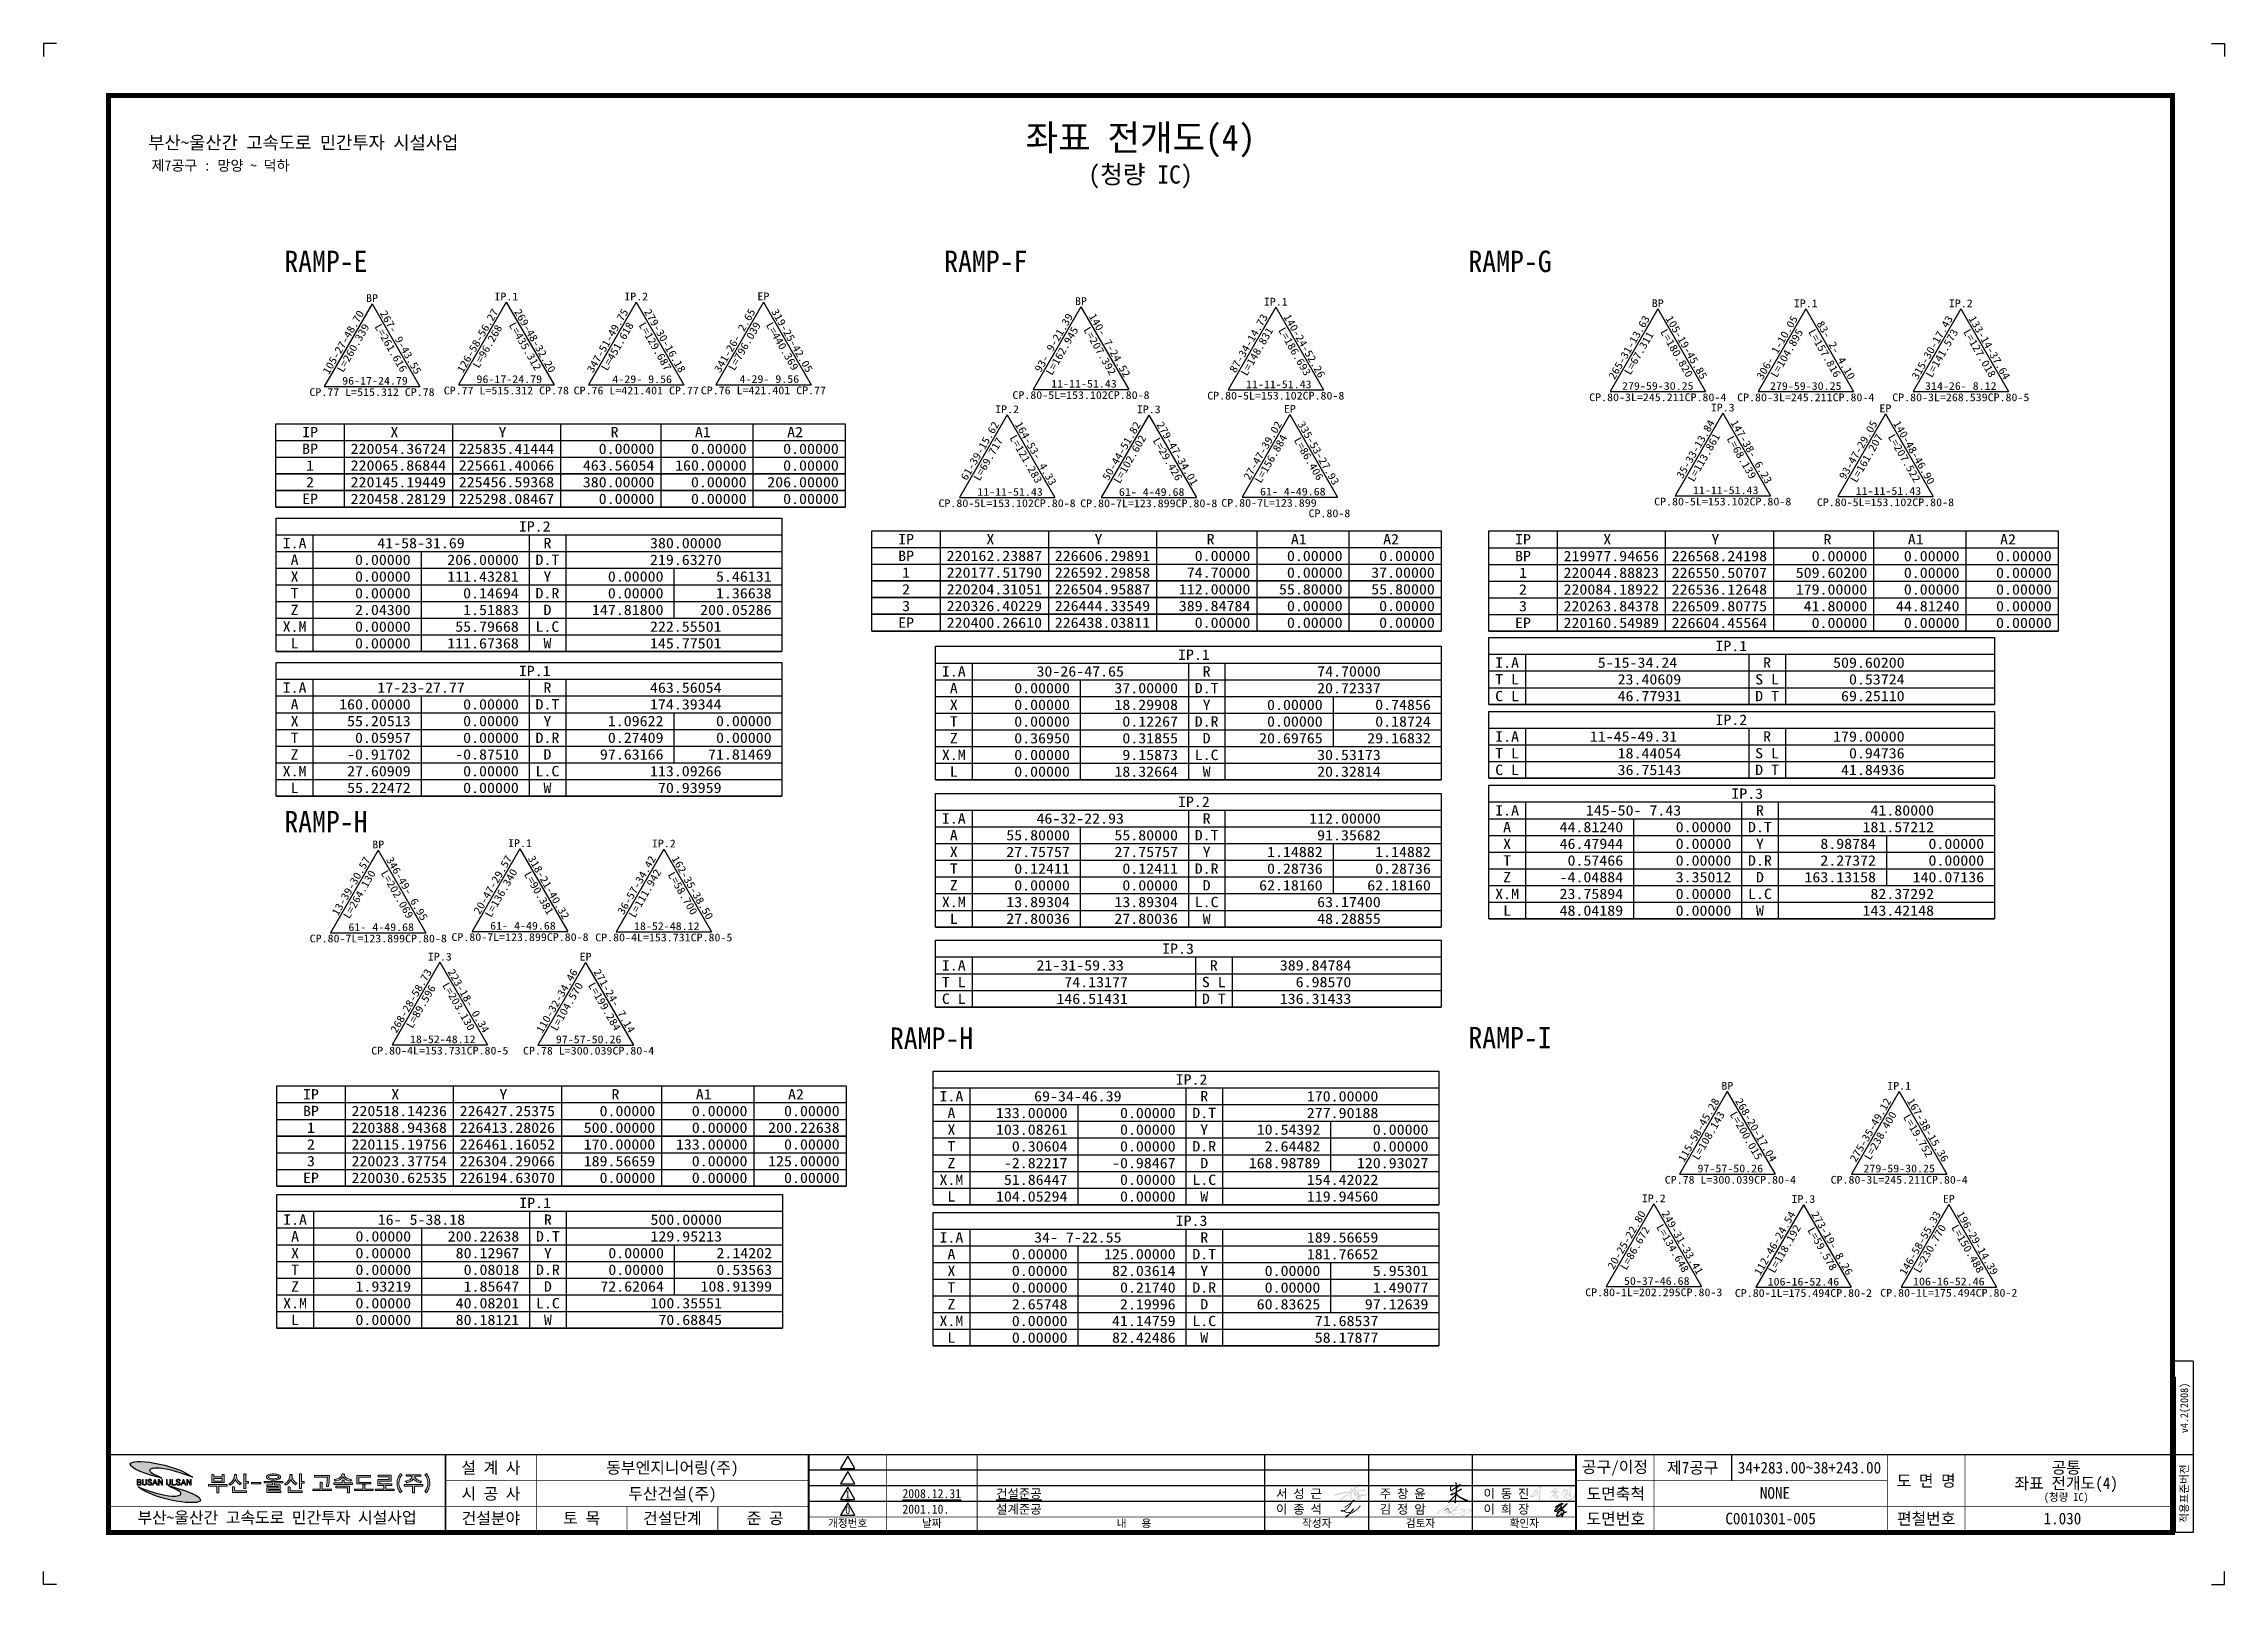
# Paper-space layout 'Layout1' of a CAD drawing. Extents: x 0 to 841, y 0 to 594.
# The model-space entities are those that its viewports show. They can reach past a viewport. Long polylines and large blocks are cut down to what shows.
import ezdxf
from ezdxf.enums import TextEntityAlignment as Align

# ---------------------------------------------------------------- set-up
doc = ezdxf.new("R2010")
doc.units = 0
doc.header["$LTSCALE"] = 127
doc.header["$MEASUREMENT"] = 0
doc.layers.get('0').update_dxf_attribs({"linetype": 'CONTINUOUS'})
for name, color, linetype in [('CA-ALGN-TEXT', 3, 'CONTINUOUS'), ('CA-LEAD', 1, 'CONTINUOUS'), ('CA-TABL-LIN1', 4, 'CONTINUOUS'), ('CA-TABL-LIN2', 1, 'CONTINUOUS'), ('CA-TABL-TEX1', 6, 'CONTINUOUS'), ('CA-TABL-TEX2', 3, 'CONTINUOUS'), ('CA-TEXT', 3, 'CONTINUOUS'), ('CX-BORD', 3, 'CONTINUOUS'), ('CX-BORD-LIN1', 4, 'CONTINUOUS'), ('CX-BORD-LIN2', 3, 'CONTINUOUS'), ('CX-BORD-TEX2', 7, 'CONTINUOUS'), ('CX-BORD-TEX3', 6, 'CONTINUOUS'), ('CX-COMM', 3, 'CONTINUOUS'), ('CX-MISC', 2, 'CONTINUOUS'), ('CX-PAPR', 2, 'CONTINUOUS'), ('CZ-TEX1', 6, 'CONTINUOUS')]:
    doc.layers.add(name, color=color, linetype=linetype)
doc.layers.get('CX-PAPR').freeze()
doc.styles.add('GHS', font='DotumChe.ttf')
doc.styles.add('TB_TEXT', font='DotumChe.ttf')
doc.styles.add('TB_WBTXT', font='DotumChe.ttf')
doc.styles.add('TB_WMTXT', font='DotumChe.ttf')

psp = doc.layouts.get("Layout1")

msp = doc.modelspace()

# ---------------------------------------------------------------- texts
at = {"layer": 'CA-ALGN-TEXT', "style": 'GHS', "width": 1.128305}
for s, p, p2 in [('BP', (232354.86, 220171.05), (232360.11, 220171.05)), ('IP.1', (232411.36, 220171.75), (232421.86, 220171.75)), ('IP.2', (232468.55, 220171.75), (232479.05, 220171.75)), ('EP', (232527.17, 220171.81), (232532.42, 220171.81)), ('BP', (232666.96, 220169.73), (232672.21, 220169.73)), ('IP.1', (232750.1, 220169.48), (232760.6, 220169.48)), ('BP', (232920.87, 220168.78), (232926.12, 220168.78)), ('IP.1', (232983.39, 220168.74), (232993.89, 220168.74)), ('IP.2', (233051.64, 220168.74), (233062.14, 220168.74)), ('CP.77', (232329.93, 220129.69), (232343.05, 220129.69)), ('CP.77', (232329.93, 220129.69), (232343.05, 220129.69)), ('CP.78', (232371.93, 220129.69), (232385.05, 220129.69)), ('CP.78', (232371.93, 220129.69), (232385.05, 220129.69)), ('CP.77', (232389.05, 220130.39), (232402.17, 220130.39)), ('CP.78', (232431.05, 220130.39), (232444.17, 220130.39)), ('CP.76', (232446.24, 220130.39), (232459.36, 220130.39)), ('CP.77', (232488.24, 220130.39), (232501.36, 220130.39)), ('CP.76', (232502.23, 220130.45), (232515.35, 220130.45)), ('CP.76', (232502.23, 220130.45), (232515.35, 220130.45)), ('CP.77', (232544.23, 220130.45), (232557.35, 220130.45)), ('CP.77', (232544.23, 220130.45), (232557.35, 220130.45)), ('CP.80-5', (232639.4, 220128.37), (232657.77, 220128.37)), ('CP.80-8', (232681.4, 220128.37), (232699.77, 220128.37)), ('CP.80-5', (232725.16, 220128.12), (232743.53, 220128.12)), ('CP.80-8', (232767.16, 220128.12), (232785.53, 220128.12)), ('CP.80-3', (232893.31, 220127.41), (232911.68, 220127.41)), ('CP.80-4', (232935.31, 220127.41), (232953.68, 220127.41)), ('CP.80-3', (232958.46, 220127.38), (232976.83, 220127.38)), ('CP.80-4', (233000.46, 220127.38), (233018.83, 220127.38)), ('CP.80-3', (233026.71, 220127.38), (233045.08, 220127.38)), ('CP.80-5', (233068.71, 220127.38), (233087.08, 220127.38)), ('IP.2', (232631.8, 220122.14), (232642.3, 220122.14)), ('IP.3', (232694.16, 220122.1), (232704.66, 220122.1)), ('EP', (232758.91, 220122.29), (232764.16, 220122.29)), ('IP.3', (232946.84, 220122.88), (232957.34, 220122.88)), ('EP', (233021.09, 220122.55), (233026.34, 220122.55)), ('CP.80-5', (232606.86, 220080.78), (232625.24, 220080.78)), ('CP.80-8', (232648.86, 220080.78), (232667.24, 220080.78)), ('CP.80-7', (232669.23, 220080.74), (232687.6, 220080.74)), ('CP.80-8', (232711.23, 220080.74), (232729.6, 220080.74)), ('CP.80-7', (232731.35, 220080.93), (232749.72, 220080.93)), ('CP.80-5', (232921.9, 220081.52), (232940.28, 220081.52)), ('CP.80-8', (232963.9, 220081.52), (232982.28, 220081.52)), ('CP.80-5', (232993.53, 220081.19), (233011.91, 220081.19)), ('CP.80-8', (233035.53, 220081.19), (233053.91, 220081.19)), ('CP.80-8', (232769.77, 220076.34), (232788.15, 220076.34)), ('BP', (232357.61, 219930.59), (232362.86, 219930.59)), ('IP.1', (232417.38, 219931.19), (232427.88, 219931.19)), ('IP.2', (232480.69, 219931.04), (232491.19, 219931.04)), ('CP.80-7', (232330.05, 219889.23), (232348.43, 219889.23)), ('CP.80-8', (232372.05, 219889.23), (232390.43, 219889.23)), ('CP.80-7', (232392.45, 219889.83), (232410.82, 219889.83)), ('CP.80-8', (232434.45, 219889.83), (232452.82, 219889.83)), ('CP.80-4', (232455.75, 219889.68), (232474.13, 219889.68)), ('CP.80-5', (232497.75, 219889.68), (232516.13, 219889.68)), ('IP.3', (232382.08, 219881.24), (232392.58, 219881.24)), ('EP', (232448.9, 219881.21), (232454.15, 219881.21)), ('CP.80-4', (232357.14, 219839.88), (232375.52, 219839.88)), ('CP.80-5', (232399.14, 219839.88), (232417.52, 219839.88)), ('CP.78', (232423.97, 219839.85), (232437.09, 219839.85)), ('CP.80-4', (232463.34, 219839.85), (232481.72, 219839.85)), ('BP', (232951.49, 219824.4), (232956.74, 219824.4)), ('IP.1', (233024.53, 219824.4), (233035.03, 219824.4)), ('CP.78', (232926.56, 219783.04), (232939.68, 219783.04)), ('CP.80-4', (232965.93, 219783.04), (232984.31, 219783.04)), ('CP.80-3', (232999.59, 219783.04), (233017.96, 219783.04)), ('CP.80-4', (233041.59, 219783.04), (233059.96, 219783.04)), ('IP.2', (232916.49, 219774.88), (232926.99, 219774.88)), ('IP.3', (232982.36, 219774.58), (232992.86, 219774.58)), ('EP', (233048.99, 219774.65), (233054.24, 219774.65)), ('CP.80-1', (232891.56, 219733.52), (232909.93, 219733.52)), ('CP.80-3', (232933.56, 219733.52), (232951.93, 219733.52)), ('CP.80-1', (232957.42, 219733.22), (232975.8, 219733.22)), ('CP.80-2', (232999.42, 219733.22), (233017.8, 219733.22)), ('CP.80-1', (233021.43, 219733.29), (233039.81, 219733.29)), ('CP.80-2', (233063.43, 219733.29), (233081.81, 219733.29))]:
    msp.add_text(s, height=3.413, dxfattribs=at).set_placement(p, p2, align=Align.FIT)
at = {"layer": 'CA-TABL-TEX1', "style": 'GHS', "width": 1.128305}
for s, p, p2 in [('IP', (232326.73, 220111.54), (232333.73, 220111.54)), ('X', (232365.58, 220111.54), (232369.08, 220111.54)), ('Y', (232413.18, 220111.54), (232416.68, 220111.54)), ('R', (232462.53, 220111.54), (232466.03, 220111.54)), ('A1', (232499.63, 220111.54), (232506.63, 220111.54)), ('A2', (232540.23, 220111.54), (232547.23, 220111.54)), ('IP.2', (232422.11, 220070.02), (232436.11, 220070.02)), ('IP', (232589.1, 220064.4), (232596.1, 220064.4)), ('X', (232627.95, 220064.4), (232631.45, 220064.4)), ('Y', (232675.55, 220064.4), (232679.05, 220064.4)), ('R', (232724.9, 220064.4), (232728.4, 220064.4)), ('A1', (232762, 220064.4), (232769, 220064.4)), ('A2', (232802.6, 220064.4), (232809.6, 220064.4)), ('IP', (232860.67, 220064.32), (232867.67, 220064.32)), ('X', (232899.52, 220064.32), (232903.02, 220064.32)), ('Y', (232947.12, 220064.32), (232950.62, 220064.32)), ('R', (232996.47, 220064.32), (232999.97, 220064.32)), ('A1', (233033.57, 220064.32), (233040.57, 220064.32)), ('A2', (233074.17, 220064.32), (233081.17, 220064.32)), ('IP.1', (232712.3, 220013.56), (232726.3, 220013.56)), ('IP.1', (232948.87, 220017.41), (232962.87, 220017.41)), ('IP.1', (232422.11, 220006.41), (232436.11, 220006.41)), ('IP.2', (232948.87, 219984.91), (232962.87, 219984.91)), ('IP.3', (232955.87, 219952.4), (232969.87, 219952.4)), ('IP.2', (232712.3, 219948.82), (232726.3, 219948.82)), ('IP.3', (232705.3, 219884.19), (232719.3, 219884.19)), ('IP', (232327.11, 219820.09), (232334.11, 219820.09)), ('X', (232365.96, 219820.09), (232369.46, 219820.09)), ('Y', (232413.56, 219820.09), (232417.06, 219820.09)), ('R', (232462.91, 219820.09), (232466.41, 219820.09)), ('A1', (232500.01, 219820.09), (232507.01, 219820.09)), ('A2', (232540.61, 219820.09), (232547.61, 219820.09)), ('IP.2', (232711.25, 219826.59), (232725.25, 219826.59)), ('IP.1', (232422.31, 219772.28), (232436.31, 219772.28)), ('IP.3', (232711.25, 219764.46), (232725.25, 219764.46))]:
    msp.add_text(s, height=4.55, dxfattribs=at).set_placement(p, p2, align=Align.FIT)
at = {"layer": 'CA-TABL-TEX2', "style": 'GHS', "width": 1.128305}
for s, p, p2 in [('BP', (232326.73, 220104.19), (232333.73, 220104.19)), ('1', (232328.48, 220096.84), (232331.98, 220096.84)), ('220054.36724', (232348.08, 220104.19), (232390.08, 220104.19)), ('220065.86844', (232348.08, 220096.84), (232390.08, 220096.84)), ('225835.41444', (232395.68, 220104.19), (232437.68, 220104.19)), ('225661.40066', (232395.68, 220096.84), (232437.68, 220096.84)), ('  463.56054', (232443.28, 220096.84), (232481.78, 220096.84)), ('    0.00000', (232443.28, 220104.19), (232481.78, 220104.19)), (' 160.00000', (232487.38, 220096.84), (232522.38, 220096.84)), ('   0.00000', (232487.38, 220104.19), (232522.38, 220104.19)), ('   0.00000', (232527.98, 220104.19), (232562.98, 220104.19)), ('   0.00000', (232527.98, 220096.84), (232562.98, 220096.84)), ('2', (232328.48, 220089.49), (232331.98, 220089.49)), ('220145.19449', (232348.08, 220089.49), (232390.08, 220089.49)), ('225456.59368', (232395.68, 220089.49), (232437.68, 220089.49)), ('  380.00000', (232443.28, 220089.49), (232481.78, 220089.49)), ('   0.00000', (232487.38, 220089.49), (232522.38, 220089.49)), (' 206.00000', (232527.98, 220089.49), (232562.98, 220089.49)), ('EP', (232326.73, 220082.14), (232333.73, 220082.14)), ('220458.28129', (232348.08, 220082.14), (232390.08, 220082.14)), ('225298.08467', (232395.68, 220082.14), (232437.68, 220082.14)), ('    0.00000', (232443.28, 220082.14), (232481.78, 220082.14)), ('   0.00000', (232487.38, 220082.14), (232522.38, 220082.14)), ('   0.00000', (232527.98, 220082.14), (232562.98, 220082.14)), ('I.A', (232318.16, 220062.67), (232328.66, 220062.67)), ('41-58-31.69', (232359.81, 220062.67), (232398.31, 220062.67)), ('41-58-31.69', (232359.81, 220062.67), (232398.31, 220062.67)), ('R', (232432.96, 220062.67), (232436.46, 220062.67)), ('   380.00000', (232469.36, 220062.67), (232511.36, 220062.67)), ('A', (232321.66, 220055.32), (232325.16, 220055.32)), ('     0.00000', (232332.51, 220055.32), (232374.51, 220055.32)), ('   206.00000', (232380.11, 220055.32), (232422.11, 220055.32)), ('D.T', (232429.46, 220055.32), (232439.96, 220055.32)), ('   219.63270', (232469.36, 220055.32), (232511.36, 220055.32)), ('BP', (232589.1, 220057.05), (232596.1, 220057.05)), ('1', (232590.85, 220049.7), (232594.35, 220049.7)), ('220162.23887', (232610.45, 220057.05), (232652.45, 220057.05)), ('220177.51790', (232610.45, 220049.7), (232652.45, 220049.7)), ('226606.29891', (232658.05, 220057.05), (232700.05, 220057.05)), ('226592.29858', (232658.05, 220049.7), (232700.05, 220049.7)), ('   74.70000', (232705.65, 220049.7), (232744.15, 220049.7)), ('    0.00000', (232705.65, 220057.05), (232744.15, 220057.05)), ('   0.00000', (232749.75, 220057.05), (232784.75, 220057.05)), ('   0.00000', (232749.75, 220049.7), (232784.75, 220049.7)), ('  37.00000', (232790.35, 220049.7), (232825.35, 220049.7)), ('   0.00000', (232790.35, 220057.05), (232825.35, 220057.05)), ('BP', (232860.67, 220056.97), (232867.67, 220056.97)), ('1', (232862.42, 220049.62), (232865.92, 220049.62)), ('219977.94656', (232882.02, 220056.97), (232924.02, 220056.97)), ('220044.88823', (232882.02, 220049.62), (232924.02, 220049.62)), ('226568.24198', (232929.62, 220056.97), (232971.62, 220056.97)), ('226550.50707', (232929.62, 220049.62), (232971.62, 220049.62)), ('  509.60200', (232977.22, 220049.62), (233015.72, 220049.62)), ('    0.00000', (232977.22, 220056.97), (233015.72, 220056.97)), ('   0.00000', (233021.32, 220056.97), (233056.32, 220056.97)), ('   0.00000', (233021.32, 220049.62), (233056.32, 220049.62)), ('   0.00000', (233061.92, 220056.97), (233096.92, 220056.97)), ('   0.00000', (233061.92, 220049.62), (233096.92, 220049.62)), ('T', (232321.66, 220040.62), (232325.16, 220040.62)), ('X', (232321.66, 220047.97), (232325.16, 220047.97)), ('     0.00000', (232332.51, 220047.97), (232374.51, 220047.97)), ('     0.00000', (232332.51, 220040.62), (232374.51, 220040.62)), ('   111.43281', (232380.11, 220047.97), (232422.11, 220047.97)), ('     0.14694', (232380.11, 220040.62), (232422.11, 220040.62)), ('D.R', (232429.46, 220040.62), (232439.96, 220040.62)), ('Y', (232432.96, 220047.97), (232436.46, 220047.97)), ('     0.00000', (232443.81, 220047.97), (232485.81, 220047.97)), ('     0.00000', (232443.81, 220040.62), (232485.81, 220040.62)), ('     5.46131', (232491.41, 220047.97), (232533.41, 220047.97)), ('     1.36638', (232491.41, 220040.62), (232533.41, 220040.62)), ('2', (232590.85, 220042.35), (232594.35, 220042.35)), ('220204.31051', (232610.45, 220042.35), (232652.45, 220042.35)), ('226504.95887', (232658.05, 220042.35), (232700.05, 220042.35)), ('  112.00000', (232705.65, 220042.35), (232744.15, 220042.35)), ('  55.80000', (232749.75, 220042.35), (232784.75, 220042.35)), ('  55.80000', (232790.35, 220042.35), (232825.35, 220042.35)), ('2', (232862.42, 220042.27), (232865.92, 220042.27)), ('220084.18922', (232882.02, 220042.27), (232924.02, 220042.27)), ('226536.12648', (232929.62, 220042.27), (232971.62, 220042.27)), ('  179.00000', (232977.22, 220042.27), (233015.72, 220042.27)), ('   0.00000', (233021.32, 220042.27), (233056.32, 220042.27)), ('   0.00000', (233061.92, 220042.27), (233096.92, 220042.27)), ('Z', (232321.66, 220033.27), (232325.16, 220033.27)), ('     2.04300', (232332.51, 220033.27), (232374.51, 220033.27)), ('     1.51883', (232380.11, 220033.27), (232422.11, 220033.27)), ('D', (232432.96, 220033.27), (232436.46, 220033.27)), ('   147.81800', (232443.81, 220033.27), (232485.81, 220033.27)), ('   200.05286', (232491.41, 220033.27), (232533.41, 220033.27)), ('3', (232590.85, 220035), (232594.35, 220035)), ('220326.40229', (232610.45, 220035), (232652.45, 220035)), ('226444.33549', (232658.05, 220035), (232700.05, 220035)), ('  389.84784', (232705.65, 220035), (232744.15, 220035)), ('   0.00000', (232749.75, 220035), (232784.75, 220035)), ('   0.00000', (232790.35, 220035), (232825.35, 220035)), ('3', (232862.42, 220034.92), (232865.92, 220034.92)), ('220263.84378', (232882.02, 220034.92), (232924.02, 220034.92)), ('226509.80775', (232929.62, 220034.92), (232971.62, 220034.92)), ('   41.80000', (232977.22, 220034.92), (233015.72, 220034.92)), ('  44.81240', (233021.32, 220034.92), (233056.32, 220034.92)), ('   0.00000', (233061.92, 220034.92), (233096.92, 220034.92)), ('X.M', (232318.16, 220025.92), (232328.66, 220025.92)), ('     0.00000', (232332.51, 220025.92), (232374.51, 220025.92)), ('    55.79668', (232380.11, 220025.92), (232422.11, 220025.92)), ('L.C', (232429.46, 220025.92), (232439.96, 220025.92)), ('   222.55501', (232469.36, 220025.92), (232511.36, 220025.92)), ('EP', (232589.1, 220027.65), (232596.1, 220027.65)), ('220400.26610', (232610.45, 220027.65), (232652.45, 220027.65)), ('226438.03811', (232658.05, 220027.65), (232700.05, 220027.65)), ('    0.00000', (232705.65, 220027.65), (232744.15, 220027.65)), ('   0.00000', (232749.75, 220027.65), (232784.75, 220027.65)), ('   0.00000', (232790.35, 220027.65), (232825.35, 220027.65)), ('EP', (232860.67, 220027.57), (232867.67, 220027.57)), ('220160.54989', (232882.02, 220027.57), (232924.02, 220027.57)), ('226604.45564', (232929.62, 220027.57), (232971.62, 220027.57)), ('    0.00000', (232977.22, 220027.57), (233015.72, 220027.57)), ('   0.00000', (233021.32, 220027.57), (233056.32, 220027.57)), ('   0.00000', (233061.92, 220027.57), (233096.92, 220027.57)), ('L', (232321.66, 220018.57), (232325.16, 220018.57)), ('     0.00000', (232332.51, 220018.57), (232374.51, 220018.57)), ('   111.67368', (232380.11, 220018.57), (232422.11, 220018.57)), ('W', (232432.96, 220018.57), (232436.46, 220018.57)), ('   145.77501', (232469.36, 220018.57), (232511.36, 220018.57)), ('I.A', (232851.92, 220010.06), (232862.42, 220010.06)), (' 5-15-34.24', (232893.57, 220010.06), (232932.07, 220010.06)), (' 5-15-34.24', (232893.57, 220010.06), (232932.07, 220010.06)), ('R', (232969.87, 220010.06), (232973.37, 220010.06)), ('   509.60200', (232990.17, 220010.06), (233032.17, 220010.06)), ('I.A', (232608.35, 220006.21), (232618.85, 220006.21)), ('30-26-47.65', (232650, 220006.21), (232688.5, 220006.21)), ('30-26-47.65', (232650, 220006.21), (232688.5, 220006.21)), ('R', (232723.15, 220006.21), (232726.65, 220006.21)), ('    74.70000', (232759.55, 220006.21), (232801.55, 220006.21)), ('T L', (232851.92, 220002.71), (232862.42, 220002.71)), ('    23.40609', (232891.82, 220002.71), (232933.82, 220002.71)), ('S L', (232966.37, 220002.71), (232976.87, 220002.71)), ('     0.53724', (232990.17, 220002.71), (233032.17, 220002.71)), ('I.A', (232318.16, 219999.06), (232328.66, 219999.06)), ('A', (232321.66, 219991.71), (232325.16, 219991.71)), ('   160.00000', (232332.51, 219991.71), (232374.51, 219991.71)), ('17-23-27.77', (232359.81, 219999.06), (232398.31, 219999.06)), ('17-23-27.77', (232359.81, 219999.06), (232398.31, 219999.06)), ('     0.00000', (232380.11, 219991.71), (232422.11, 219991.71)), ('D.T', (232429.46, 219991.71), (232439.96, 219991.71)), ('R', (232432.96, 219999.06), (232436.46, 219999.06)), ('   463.56054', (232469.36, 219999.06), (232511.36, 219999.06)), ('   174.39344', (232469.36, 219991.71), (232511.36, 219991.71)), ('A', (232611.85, 219998.86), (232615.35, 219998.86)), ('X', (232611.85, 219991.51), (232615.35, 219991.51)), ('     0.00000', (232622.7, 219998.86), (232664.7, 219998.86)), ('     0.00000', (232622.7, 219991.51), (232664.7, 219991.51)), ('    37.00000', (232670.3, 219998.86), (232712.3, 219998.86)), ('    18.29908', (232670.3, 219991.51), (232712.3, 219991.51)), ('D.T', (232719.65, 219998.86), (232730.15, 219998.86)), ('Y', (232723.15, 219991.51), (232726.65, 219991.51)), ('     0.00000', (232734, 219991.51), (232776, 219991.51)), ('    20.72337', (232759.55, 219998.86), (232801.55, 219998.86)), ('     0.74856', (232781.6, 219991.51), (232823.6, 219991.51)), ('C L', (232851.92, 219995.36), (232862.42, 219995.36)), ('    46.77931', (232891.82, 219995.36), (232933.82, 219995.36)), ('D T', (232966.37, 219995.36), (232976.87, 219995.36)), ('    69.25110', (232990.17, 219995.36), (233032.17, 219995.36)), ('X', (232321.66, 219984.36), (232325.16, 219984.36)), ('    55.20513', (232332.51, 219984.36), (232374.51, 219984.36)), ('     0.00000', (232380.11, 219984.36), (232422.11, 219984.36)), ('Y', (232432.96, 219984.36), (232436.46, 219984.36)), ('     1.09622', (232443.81, 219984.36), (232485.81, 219984.36)), ('     0.00000', (232491.41, 219984.36), (232533.41, 219984.36)), ('T', (232611.85, 219984.16), (232615.35, 219984.16)), ('     0.00000', (232622.7, 219984.16), (232664.7, 219984.16)), ('     0.12267', (232670.3, 219984.16), (232712.3, 219984.16)), ('D.R', (232719.65, 219984.16), (232730.15, 219984.16)), ('     0.00000', (232734, 219984.16), (232776, 219984.16)), ('     0.18724', (232781.6, 219984.16), (232823.6, 219984.16)), ('T', (232321.66, 219977.01), (232325.16, 219977.01)), ('     0.05957', (232332.51, 219977.01), (232374.51, 219977.01)), ('     0.00000', (232380.11, 219977.01), (232422.11, 219977.01)), ('D.R', (232429.46, 219977.01), (232439.96, 219977.01)), ('     0.27409', (232443.81, 219977.01), (232485.81, 219977.01)), ('     0.00000', (232491.41, 219977.01), (232533.41, 219977.01)), ('Z', (232611.85, 219976.81), (232615.35, 219976.81)), ('     0.36950', (232622.7, 219976.81), (232664.7, 219976.81)), ('     0.31855', (232670.3, 219976.81), (232712.3, 219976.81)), ('D', (232723.15, 219976.81), (232726.65, 219976.81)), ('    20.69765', (232734, 219976.81), (232776, 219976.81)), ('    29.16832', (232781.6, 219976.81), (232823.6, 219976.81)), ('I.A', (232851.92, 219977.56), (232862.42, 219977.56)), ('11-45-49.31', (232893.57, 219977.56), (232932.07, 219977.56)), ('11-45-49.31', (232893.57, 219977.56), (232932.07, 219977.56)), ('R', (232969.87, 219977.56), (232973.37, 219977.56)), ('   179.00000', (232990.17, 219977.56), (233032.17, 219977.56)), ('X.M', (232318.16, 219962.31), (232328.66, 219962.31)), ('Z', (232321.66, 219969.66), (232325.16, 219969.66)), ('    27.60909', (232332.51, 219962.31), (232374.51, 219962.31)), ('    -0.91702', (232332.51, 219969.66), (232374.51, 219969.66)), ('    -0.87510', (232380.11, 219969.66), (232422.11, 219969.66)), ('     0.00000', (232380.11, 219962.31), (232422.11, 219962.31)), ('L.C', (232429.46, 219962.31), (232439.96, 219962.31)), ('D', (232432.96, 219969.66), (232436.46, 219969.66)), ('    97.63166', (232443.81, 219969.66), (232485.81, 219969.66)), ('   113.09266', (232469.36, 219962.31), (232511.36, 219962.31)), ('    71.81469', (232491.41, 219969.66), (232533.41, 219969.66)), ('X.M', (232608.35, 219969.46), (232618.85, 219969.46)), ('L', (232611.85, 219962.11), (232615.35, 219962.11)), ('     0.00000', (232622.7, 219969.46), (232664.7, 219969.46)), ('     0.00000', (232622.7, 219962.11), (232664.7, 219962.11)), ('    18.32664', (232670.3, 219962.11), (232712.3, 219962.11)), ('     9.15873', (232670.3, 219969.46), (232712.3, 219969.46)), ('L.C', (232719.65, 219969.46), (232730.15, 219969.46)), ('W', (232723.15, 219962.11), (232726.65, 219962.11)), ('    30.53173', (232759.55, 219969.46), (232801.55, 219969.46)), ('    20.32814', (232759.55, 219962.11), (232801.55, 219962.11)), ('T L', (232851.92, 219970.21), (232862.42, 219970.21)), ('C L', (232851.92, 219962.86), (232862.42, 219962.86)), ('    36.75143', (232891.82, 219962.86), (232933.82, 219962.86)), ('    18.44054', (232891.82, 219970.21), (232933.82, 219970.21)), ('S L', (232966.37, 219970.21), (232976.87, 219970.21)), ('D T', (232966.37, 219962.86), (232976.87, 219962.86)), ('    41.84936', (232990.17, 219962.86), (233032.17, 219962.86)), ('     0.94736', (232990.17, 219970.21), (233032.17, 219970.21)), ('L', (232321.66, 219954.96), (232325.16, 219954.96)), ('    55.22472', (232332.51, 219954.96), (232374.51, 219954.96)), ('     0.00000', (232380.11, 219954.96), (232422.11, 219954.96)), ('W', (232432.96, 219954.96), (232436.46, 219954.96)), ('    70.93959', (232469.36, 219954.96), (232511.36, 219954.96)), ('I.A', (232851.92, 219945.05), (232862.42, 219945.05)), ('145-50- 7.43', (232891.82, 219945.05), (232933.82, 219945.05)), ('145-50- 7.43', (232891.82, 219945.05), (232933.82, 219945.05)), ('R', (232966.72, 219945.05), (232970.22, 219945.05)), ('    41.80000', (233003.12, 219945.05), (233045.12, 219945.05)), ('I.A', (232608.35, 219941.47), (232618.85, 219941.47)), ('A', (232611.85, 219934.12), (232615.35, 219934.12)), ('    55.80000', (232622.7, 219934.12), (232664.7, 219934.12)), ('46-32-22.93', (232650, 219941.47), (232688.5, 219941.47)), ('46-32-22.93', (232650, 219941.47), (232688.5, 219941.47)), ('    55.80000', (232670.3, 219934.12), (232712.3, 219934.12)), ('D.T', (232719.65, 219934.12), (232730.15, 219934.12)), ('R', (232723.15, 219941.47), (232726.65, 219941.47)), ('   112.00000', (232759.55, 219941.47), (232801.55, 219941.47)), ('    91.35682', (232759.55, 219934.12), (232801.55, 219934.12)), ('A', (232855.42, 219937.7), (232858.92, 219937.7)), ('    44.81240', (232866.27, 219937.7), (232908.27, 219937.7)), ('     0.00000', (232913.87, 219937.7), (232955.87, 219937.7)), ('D.T', (232963.22, 219937.7), (232973.72, 219937.7)), ('   181.57212', (233003.12, 219937.7), (233045.12, 219937.7)), ('X', (232611.85, 219926.77), (232615.35, 219926.77)), ('    27.75757', (232622.7, 219926.77), (232664.7, 219926.77)), ('    27.75757', (232670.3, 219926.77), (232712.3, 219926.77)), ('Y', (232723.15, 219926.77), (232726.65, 219926.77)), ('     1.14882', (232734, 219926.77), (232776, 219926.77)), ('     1.14882', (232781.6, 219926.77), (232823.6, 219926.77)), ('X', (232855.42, 219930.35), (232858.92, 219930.35)), ('    46.47944', (232866.27, 219930.35), (232908.27, 219930.35)), ('     0.00000', (232913.87, 219930.35), (232955.87, 219930.35)), ('Y', (232966.72, 219930.35), (232970.22, 219930.35)), ('     8.98784', (232977.57, 219930.35), (233019.57, 219930.35)), ('     0.00000', (233025.17, 219930.35), (233067.17, 219930.35)), ('T', (232611.85, 219919.42), (232615.35, 219919.42)), ('     0.12411', (232622.7, 219919.42), (232664.7, 219919.42)), ('     0.12411', (232670.3, 219919.42), (232712.3, 219919.42)), ('D.R', (232719.65, 219919.42), (232730.15, 219919.42)), ('     0.28736', (232734, 219919.42), (232776, 219919.42)), ('     0.28736', (232781.6, 219919.42), (232823.6, 219919.42)), ('T', (232855.42, 219923), (232858.92, 219923)), ('Z', (232855.42, 219915.65), (232858.92, 219915.65)), ('    -4.04884', (232866.27, 219915.65), (232908.27, 219915.65)), ('     0.57466', (232866.27, 219923), (232908.27, 219923)), ('     3.35012', (232913.87, 219915.65), (232955.87, 219915.65)), ('     0.00000', (232913.87, 219923), (232955.87, 219923)), ('D.R', (232963.22, 219923), (232973.72, 219923)), ('D', (232966.72, 219915.65), (232970.22, 219915.65)), ('   163.13158', (232977.57, 219915.65), (233019.57, 219915.65)), ('     2.27372', (232977.57, 219923), (233019.57, 219923)), ('   140.07136', (233025.17, 219915.65), (233067.17, 219915.65)), ('     0.00000', (233025.17, 219923), (233067.17, 219923)), ('X.M', (232608.35, 219904.72), (232618.85, 219904.72)), ('Z', (232611.85, 219912.07), (232615.35, 219912.07)), ('    13.89304', (232622.7, 219904.72), (232664.7, 219904.72)), ('     0.00000', (232622.7, 219912.07), (232664.7, 219912.07)), ('    13.89304', (232670.3, 219904.72), (232712.3, 219904.72)), ('     0.00000', (232670.3, 219912.07), (232712.3, 219912.07)), ('L.C', (232719.65, 219904.72), (232730.15, 219904.72)), ('D', (232723.15, 219912.07), (232726.65, 219912.07)), ('    62.18160', (232734, 219912.07), (232776, 219912.07)), ('    63.17400', (232759.55, 219904.72), (232801.55, 219904.72)), ('    62.18160', (232781.6, 219912.07), (232823.6, 219912.07)), ('X.M', (232851.92, 219908.3), (232862.42, 219908.3)), ('    23.75894', (232866.27, 219908.3), (232908.27, 219908.3)), ('     0.00000', (232913.87, 219908.3), (232955.87, 219908.3)), ('L.C', (232963.22, 219908.3), (232973.72, 219908.3)), ('    82.37292', (233003.12, 219908.3), (233045.12, 219908.3)), ('L', (232611.85, 219897.37), (232615.35, 219897.37)), ('    27.80036', (232622.7, 219897.37), (232664.7, 219897.37)), ('    27.80036', (232670.3, 219897.37), (232712.3, 219897.37)), ('W', (232723.15, 219897.37), (232726.65, 219897.37)), ('    48.28855', (232759.55, 219897.37), (232801.55, 219897.37)), ('L', (232855.42, 219900.95), (232858.92, 219900.95)), ('    48.04189', (232866.27, 219900.95), (232908.27, 219900.95)), ('     0.00000', (232913.87, 219900.95), (232955.87, 219900.95)), ('W', (232966.72, 219900.95), (232970.22, 219900.95)), ('   143.42148', (233003.12, 219900.95), (233045.12, 219900.95)), ('I.A', (232608.35, 219876.84), (232618.85, 219876.84)), ('21-31-59.33', (232650, 219876.84), (232688.5, 219876.84)), ('21-31-59.33', (232650, 219876.84), (232688.5, 219876.84)), ('R', (232726.3, 219876.84), (232729.8, 219876.84)), ('   389.84784', (232746.6, 219876.84), (232788.6, 219876.84)), ('T L', (232608.35, 219869.49), (232618.85, 219869.49)), ('    74.13177', (232648.25, 219869.49), (232690.25, 219869.49)), ('S L', (232722.8, 219869.49), (232733.3, 219869.49)), ('     6.98570', (232746.6, 219869.49), (232788.6, 219869.49)), ('C L', (232608.35, 219862.14), (232618.85, 219862.14)), ('   146.51431', (232648.25, 219862.14), (232690.25, 219862.14)), ('D T', (232722.8, 219862.14), (232733.3, 219862.14)), ('   136.31433', (232746.6, 219862.14), (232788.6, 219862.14)), ('I.A', (232607.3, 219819.24), (232617.8, 219819.24)), ('69-34-46.39', (232648.95, 219819.24), (232687.45, 219819.24)), ('69-34-46.39', (232648.95, 219819.24), (232687.45, 219819.24)), ('R', (232722.1, 219819.24), (232725.6, 219819.24)), ('   170.00000', (232758.5, 219819.24), (232800.5, 219819.24)), ('BP', (232327.11, 219812.74), (232334.11, 219812.74)), ('220518.14236', (232348.46, 219812.74), (232390.46, 219812.74)), ('226427.25375', (232396.06, 219812.74), (232438.06, 219812.74)), ('    0.00000', (232443.66, 219812.74), (232482.16, 219812.74)), ('   0.00000', (232487.76, 219812.74), (232522.76, 219812.74)), ('   0.00000', (232528.36, 219812.74), (232563.36, 219812.74)), ('A', (232610.8, 219811.89), (232614.3, 219811.89)), ('   133.00000', (232621.65, 219811.89), (232663.65, 219811.89)), ('     0.00000', (232669.25, 219811.89), (232711.25, 219811.89)), ('D.T', (232718.6, 219811.89), (232729.1, 219811.89)), ('   277.90188', (232758.5, 219811.89), (232800.5, 219811.89)), ('1', (232328.86, 219805.39), (232332.36, 219805.39)), ('220388.94368', (232348.46, 219805.39), (232390.46, 219805.39)), ('226413.28026', (232396.06, 219805.39), (232438.06, 219805.39)), ('  500.00000', (232443.66, 219805.39), (232482.16, 219805.39)), ('   0.00000', (232487.76, 219805.39), (232522.76, 219805.39)), (' 200.22638', (232528.36, 219805.39), (232563.36, 219805.39)), ('X', (232610.8, 219804.54), (232614.3, 219804.54)), ('   103.08261', (232621.65, 219804.54), (232663.65, 219804.54)), ('     0.00000', (232669.25, 219804.54), (232711.25, 219804.54)), ('Y', (232722.1, 219804.54), (232725.6, 219804.54)), ('    10.54392', (232732.95, 219804.54), (232774.95, 219804.54)), ('     0.00000', (232780.55, 219804.54), (232822.55, 219804.54)), ('3', (232328.86, 219790.69), (232332.36, 219790.69)), ('2', (232328.86, 219798.04), (232332.36, 219798.04)), ('220115.19756', (232348.46, 219798.04), (232390.46, 219798.04)), ('220023.37754', (232348.46, 219790.69), (232390.46, 219790.69)), ('226461.16052', (232396.06, 219798.04), (232438.06, 219798.04)), ('226304.29066', (232396.06, 219790.69), (232438.06, 219790.69)), ('  170.00000', (232443.66, 219798.04), (232482.16, 219798.04)), ('  189.56659', (232443.66, 219790.69), (232482.16, 219790.69)), (' 133.00000', (232487.76, 219798.04), (232522.76, 219798.04)), ('   0.00000', (232487.76, 219790.69), (232522.76, 219790.69)), (' 125.00000', (232528.36, 219790.69), (232563.36, 219790.69)), ('   0.00000', (232528.36, 219798.04), (232563.36, 219798.04)), ('T', (232610.8, 219797.19), (232614.3, 219797.19)), ('Z', (232610.8, 219789.84), (232614.3, 219789.84)), ('    -2.82217', (232621.65, 219789.84), (232663.65, 219789.84)), ('     0.30604', (232621.65, 219797.19), (232663.65, 219797.19)), ('    -0.98467', (232669.25, 219789.84), (232711.25, 219789.84)), ('     0.00000', (232669.25, 219797.19), (232711.25, 219797.19)), ('D.R', (232718.6, 219797.19), (232729.1, 219797.19)), ('D', (232722.1, 219789.84), (232725.6, 219789.84)), ('   168.98789', (232732.95, 219789.84), (232774.95, 219789.84)), ('     2.64482', (232732.95, 219797.19), (232774.95, 219797.19)), ('   120.93027', (232780.55, 219789.84), (232822.55, 219789.84)), ('     0.00000', (232780.55, 219797.19), (232822.55, 219797.19)), ('EP', (232327.11, 219783.34), (232334.11, 219783.34)), ('220030.62535', (232348.46, 219783.34), (232390.46, 219783.34)), ('226194.63070', (232396.06, 219783.34), (232438.06, 219783.34)), ('    0.00000', (232443.66, 219783.34), (232482.16, 219783.34)), ('   0.00000', (232487.76, 219783.34), (232522.76, 219783.34)), ('   0.00000', (232528.36, 219783.34), (232563.36, 219783.34)), ('X.M', (232607.3, 219782.49), (232617.8, 219782.49)), ('    51.86447', (232621.65, 219782.49), (232663.65, 219782.49)), ('     0.00000', (232669.25, 219782.49), (232711.25, 219782.49)), ('L.C', (232718.6, 219782.49), (232729.1, 219782.49)), ('   154.42022', (232758.5, 219782.49), (232800.5, 219782.49)), ('L', (232610.8, 219775.14), (232614.3, 219775.14)), ('   104.05294', (232621.65, 219775.14), (232663.65, 219775.14)), ('     0.00000', (232669.25, 219775.14), (232711.25, 219775.14)), ('W', (232722.1, 219775.14), (232725.6, 219775.14)), ('   119.94560', (232758.5, 219775.14), (232800.5, 219775.14)), ('I.A', (232318.36, 219764.93), (232328.86, 219764.93)), ('16- 5-38.18', (232360.01, 219764.93), (232398.51, 219764.93)), ('16- 5-38.18', (232360.01, 219764.93), (232398.51, 219764.93)), ('R', (232433.16, 219764.93), (232436.66, 219764.93)), ('   500.00000', (232469.56, 219764.93), (232511.56, 219764.93)), ('A', (232321.86, 219757.58), (232325.36, 219757.58)), ('     0.00000', (232332.71, 219757.58), (232374.71, 219757.58)), ('   200.22638', (232380.31, 219757.58), (232422.31, 219757.58)), ('D.T', (232429.66, 219757.58), (232440.16, 219757.58)), ('   129.95213', (232469.56, 219757.58), (232511.56, 219757.58)), ('I.A', (232607.3, 219757.11), (232617.8, 219757.11)), ('34- 7-22.55', (232648.95, 219757.11), (232687.45, 219757.11)), ('34- 7-22.55', (232648.95, 219757.11), (232687.45, 219757.11)), ('R', (232722.1, 219757.11), (232725.6, 219757.11)), ('   189.56659', (232758.5, 219757.11), (232800.5, 219757.11)), ('T', (232321.86, 219742.88), (232325.36, 219742.88)), ('X', (232321.86, 219750.23), (232325.36, 219750.23)), ('     0.00000', (232332.71, 219750.23), (232374.71, 219750.23)), ('     0.00000', (232332.71, 219742.88), (232374.71, 219742.88)), ('    80.12967', (232380.31, 219750.23), (232422.31, 219750.23)), ('     0.08018', (232380.31, 219742.88), (232422.31, 219742.88)), ('D.R', (232429.66, 219742.88), (232440.16, 219742.88)), ('Y', (232433.16, 219750.23), (232436.66, 219750.23)), ('     0.00000', (232444.01, 219750.23), (232486.01, 219750.23)), ('     0.00000', (232444.01, 219742.88), (232486.01, 219742.88)), ('     2.14202', (232491.61, 219750.23), (232533.61, 219750.23)), ('     0.53563', (232491.61, 219742.88), (232533.61, 219742.88)), ('A', (232610.8, 219749.76), (232614.3, 219749.76)), ('X', (232610.8, 219742.41), (232614.3, 219742.41)), ('     0.00000', (232621.65, 219749.76), (232663.65, 219749.76)), ('     0.00000', (232621.65, 219742.41), (232663.65, 219742.41)), ('   125.00000', (232669.25, 219749.76), (232711.25, 219749.76)), ('    82.03614', (232669.25, 219742.41), (232711.25, 219742.41)), ('D.T', (232718.6, 219749.76), (232729.1, 219749.76)), ('Y', (232722.1, 219742.41), (232725.6, 219742.41)), ('     0.00000', (232732.95, 219742.41), (232774.95, 219742.41)), ('   181.76652', (232758.5, 219749.76), (232800.5, 219749.76)), ('     5.95301', (232780.55, 219742.41), (232822.55, 219742.41)), ('Z', (232321.86, 219735.53), (232325.36, 219735.53)), ('     1.93219', (232332.71, 219735.53), (232374.71, 219735.53)), ('     1.85647', (232380.31, 219735.53), (232422.31, 219735.53)), ('D', (232433.16, 219735.53), (232436.66, 219735.53)), ('    72.62064', (232444.01, 219735.53), (232486.01, 219735.53)), ('   108.91399', (232491.61, 219735.53), (232533.61, 219735.53)), ('T', (232610.8, 219735.06), (232614.3, 219735.06)), ('     0.00000', (232621.65, 219735.06), (232663.65, 219735.06)), ('     0.21740', (232669.25, 219735.06), (232711.25, 219735.06)), ('D.R', (232718.6, 219735.06), (232729.1, 219735.06)), ('     0.00000', (232732.95, 219735.06), (232774.95, 219735.06)), ('     1.49077', (232780.55, 219735.06), (232822.55, 219735.06)), ('X.M', (232318.36, 219728.18), (232328.86, 219728.18)), ('     0.00000', (232332.71, 219728.18), (232374.71, 219728.18)), ('    40.08201', (232380.31, 219728.18), (232422.31, 219728.18)), ('L.C', (232429.66, 219728.18), (232440.16, 219728.18)), ('   100.35551', (232469.56, 219728.18), (232511.56, 219728.18)), ('Z', (232610.8, 219727.71), (232614.3, 219727.71)), ('     2.65748', (232621.65, 219727.71), (232663.65, 219727.71)), ('     2.19996', (232669.25, 219727.71), (232711.25, 219727.71)), ('D', (232722.1, 219727.71), (232725.6, 219727.71)), ('    60.83625', (232732.95, 219727.71), (232774.95, 219727.71)), ('    97.12639', (232780.55, 219727.71), (232822.55, 219727.71)), ('L', (232321.86, 219720.83), (232325.36, 219720.83)), ('     0.00000', (232332.71, 219720.83), (232374.71, 219720.83)), ('    80.18121', (232380.31, 219720.83), (232422.31, 219720.83)), ('W', (232433.16, 219720.83), (232436.66, 219720.83)), ('    70.68845', (232469.56, 219720.83), (232511.56, 219720.83)), ('X.M', (232607.3, 219720.36), (232617.8, 219720.36)), ('L', (232610.8, 219713.01), (232614.3, 219713.01)), ('     0.00000', (232621.65, 219720.36), (232663.65, 219720.36)), ('     0.00000', (232621.65, 219713.01), (232663.65, 219713.01)), ('    41.14759', (232669.25, 219720.36), (232711.25, 219720.36)), ('    82.42486', (232669.25, 219713.01), (232711.25, 219713.01)), ('L.C', (232718.6, 219720.36), (232729.1, 219720.36)), ('W', (232722.1, 219713.01), (232725.6, 219713.01)), ('    58.17877', (232758.5, 219713.01), (232800.5, 219713.01)), ('    71.68537', (232758.5, 219720.36), (232800.5, 219720.36))]:
    msp.add_text(s, height=4.55, dxfattribs=at).set_placement(p, p2, align=Align.FIT)
at = {"layer": 'CA-TEXT', "style": 'GHS', "width": 1.128305}
for s, height, rotation, p, p2 in [('126-58-56.27', 3.4125, 60, (232397.55, 220139.53), (232413.3, 220166.81)), ('269-48-32.20', 3.4125, 300, (232419.92, 220166.81), (232435.67, 220139.53)), ('347-51-49.75', 3.4125, 60, (232454.74, 220139.53), (232470.49, 220166.81)), ('279-30-16.18', 3.4125, 300, (232477.11, 220166.81), (232492.86, 220139.53)), ('341-26- 2.65', 3.4125, 60, (232510.73, 220139.59), (232526.48, 220166.87)), ('341-26- 2.65', 3.4125, 60, (232510.73, 220139.59), (232526.48, 220166.87)), ('319-25-42.05', 3.4125, 300, (232533.1, 220166.87), (232548.85, 220139.59)), ('319-25-42.05', 3.4125, 300, (232533.1, 220166.87), (232548.85, 220139.59)), ('105-27-48.70', 3.4125, 60, (232338.43, 220138.83), (232354.18, 220166.11)), ('105-27-48.70', 3.4125, 60, (232338.43, 220138.83), (232354.18, 220166.11)), ('L=260.339', 3.413, 60, (232344.72, 220139.75), (232356.53, 220160.21)), ('L=260.339', 3.413, 60, (232344.72, 220139.75), (232356.53, 220160.21)), ('L=261.616', 3.413, 300, (232358.44, 220160.21), (232370.26, 220139.75)), ('L=261.616', 3.413, 300, (232358.44, 220160.21), (232370.26, 220139.75)), ('267- 9-43.55', 3.4125, 300, (232360.8, 220166.11), (232376.55, 220138.83)), ('267- 9-43.55', 3.4125, 300, (232360.8, 220166.11), (232376.55, 220138.83)), ('L=96.268', 3.413, 60, (232404.5, 220141.58), (232415, 220159.77)), ('L=435.312', 3.413, 300, (232417.57, 220160.91), (232429.38, 220140.45)), ('L=451.618', 3.413, 60, (232461.03, 220140.44), (232472.84, 220160.9)), ('L=129.687', 3.413, 300, (232474.75, 220160.9), (232486.57, 220140.44)), ('L=796.039', 3.413, 60, (232517.02, 220140.51), (232528.83, 220160.97)), ('L=796.039', 3.413, 60, (232517.02, 220140.51), (232528.83, 220160.97)), ('L=440.369', 3.413, 300, (232530.75, 220160.97), (232542.56, 220140.51)), ('L=440.369', 3.413, 300, (232530.75, 220160.97), (232542.56, 220140.51)), (' 93- 9-21.39', 3.4125, 60, (232650.53, 220137.51), (232666.28, 220164.79)), ('L=162.945', 3.413, 60, (232656.81, 220138.43), (232668.63, 220158.89)), ('L=207.392', 3.413, 300, (232670.54, 220158.89), (232682.35, 220138.43)), ('140- 7-24.52', 3.4125, 300, (232672.89, 220164.79), (232688.64, 220137.51)), (' 87-34-14.73', 3.4125, 60, (232736.29, 220137.26), (232752.04, 220164.54)), ('L=148.831', 3.413, 60, (232742.58, 220138.18), (232754.39, 220158.64)), ('L=186.693', 3.413, 300, (232756.3, 220158.64), (232768.11, 220138.18)), ('140-24-52.26', 3.4125, 300, (232758.65, 220164.54), (232774.4, 220137.26)), ('265-31-13.63', 3.4125, 60, (232904.44, 220136.56), (232920.19, 220163.84)), ('L=180.820', 3.413, 300, (232924.45, 220157.93), (232936.27, 220137.47)), ('105-19-45.85', 3.4125, 300, (232926.8, 220163.84), (232942.55, 220136.56)), ('306- 1-10.05', 3.4125, 60, (232969.59, 220136.52), (232985.34, 220163.8)), ('L=104.895', 3.413, 60, (232975.87, 220137.44), (232987.69, 220157.9)), ('L=157.816', 3.413, 300, (232989.6, 220157.9), (233001.41, 220137.44)), (' 83- 2- 4.10', 3.4125, 300, (232991.95, 220163.8), (233007.7, 220136.52)), ('315-30-17.43', 3.4125, 60, (233037.84, 220136.52), (233053.59, 220163.8)), ('L=141.573', 3.413, 60, (233044.12, 220137.44), (233055.94, 220157.9)), ('L=127.018', 3.413, 300, (233057.85, 220157.9), (233069.66, 220137.44)), ('133-14-37.64', 3.4125, 300, (233060.2, 220163.8), (233075.95, 220136.52)), ('L=67.311', 3.413, 60, (232911.38, 220138.61), (232921.88, 220156.79)), (' 61-39-15.62', 3.4125, 60, (232617.99, 220089.92), (232633.74, 220117.2)), ('L=69.717', 3.413, 60, (232624.94, 220091.98), (232635.44, 220110.16)), ('L=121.283', 3.413, 300, (232638, 220111.3), (232649.82, 220090.84)), ('164-53- 4.33', 3.4125, 300, (232640.36, 220117.2), (232656.11, 220089.92)), (' 50-44-51.82', 3.4125, 60, (232680.36, 220089.88), (232696.11, 220117.16)), ('L=102.602', 3.413, 60, (232686.65, 220090.8), (232698.46, 220111.26)), ('L=29.426', 3.413, 300, (232701.03, 220110.12), (232711.53, 220091.93)), ('279-47-34.01', 3.4125, 300, (232702.72, 220117.16), (232718.47, 220089.88)), (' 27-47-39.02', 3.4125, 60, (232742.48, 220090.07), (232758.23, 220117.35)), ('L=156.884', 3.413, 60, (232748.76, 220090.98), (232760.58, 220111.44)), ('L=86.406', 3.413, 300, (232763.15, 220110.31), (232773.65, 220092.12)), ('335-53-27.93', 3.4125, 300, (232764.84, 220117.35), (232780.59, 220090.07)), (' 35-33-13.84', 3.4125, 60, (232933.03, 220090.66), (232948.78, 220117.94)), ('L=113.861', 3.413, 60, (232939.32, 220091.58), (232951.14, 220112.04)), ('L=68.139', 3.413, 300, (232953.7, 220110.9), (232964.2, 220092.72)), ('147-38- 6.23', 3.4125, 300, (232955.4, 220117.94), (232971.15, 220090.66)), (' 93-47-29.05', 3.4125, 60, (233004.66, 220090.33), (233020.41, 220117.61)), ('L=161.207', 3.413, 60, (233010.95, 220091.24), (233022.76, 220111.7)), ('L=207.522', 3.413, 300, (233024.68, 220111.7), (233036.49, 220091.24)), ('140-48-46.90', 3.4125, 300, (233027.03, 220117.61), (233042.78, 220090.33)), (' 13-39-30.57', 3.4125, 60, (232341.18, 219898.37), (232356.93, 219925.65)), ('L=264.130', 3.413, 60, (232347.47, 219899.29), (232359.28, 219919.75)), ('L=202.069', 3.413, 300, (232361.2, 219919.75), (232373.01, 219899.29)), ('346-49- 6.95', 3.4125, 300, (232363.55, 219925.65), (232379.3, 219898.37)), (' 20-47-29.57', 3.4125, 60, (232403.58, 219898.97), (232419.33, 219926.25)), ('L=136.340', 3.413, 60, (232409.86, 219899.89), (232421.68, 219920.35)), ('L=90.381', 3.413, 300, (232424.25, 219919.21), (232434.75, 219901.02)), ('318-21-40.32', 3.4125, 300, (232425.94, 219926.25), (232441.69, 219898.97)), (' 36-57-34.42', 3.4125, 60, (232466.88, 219898.82), (232482.63, 219926.1)), ('L=111.942', 3.413, 60, (232473.17, 219899.74), (232484.99, 219920.2)), ('L=58.700', 3.413, 300, (232487.55, 219919.06), (232498.05, 219900.88)), ('162-35-38.50', 3.4125, 300, (232489.25, 219926.1), (232505, 219898.82)), ('268-28-58.73', 3.4125, 60, (232368.27, 219849.02), (232384.02, 219876.3)), ('L=89.596', 3.413, 60, (232375.22, 219851.08), (232385.72, 219869.26)), ('L=203.130', 3.413, 300, (232388.29, 219870.4), (232400.1, 219849.94)), ('223-18- 0.34', 3.4125, 300, (232390.64, 219876.3), (232406.39, 219849.02)), ('110-32-34.46', 3.4125, 60, (232432.47, 219848.99), (232448.22, 219876.27)), ('L=104.570', 3.413, 60, (232438.76, 219849.91), (232450.57, 219870.37)), ('L=199.284', 3.413, 300, (232452.48, 219870.37), (232464.3, 219849.91)), ('271-24- 7.14', 3.4125, 300, (232454.83, 219876.27), (232470.58, 219848.99)), ('115-58-45.28', 3.4125, 60, (232935.06, 219792.18), (232950.81, 219819.46)), ('L=108.143', 3.413, 60, (232941.35, 219793.09), (232953.16, 219813.55)), ('L=200.015', 3.413, 300, (232955.07, 219813.55), (232966.89, 219793.09)), ('268-20-17.04', 3.4125, 300, (232957.43, 219819.46), (232973.18, 219792.18)), ('275-35-49.12', 3.4125, 60, (233010.72, 219792.18), (233026.47, 219819.46)), ('L=238.400', 3.413, 60, (233017.01, 219793.09), (233028.82, 219813.55)), ('L=19.752', 3.413, 300, (233031.39, 219812.41), (233041.89, 219794.23)), ('167-38-15.36', 3.4125, 300, (233033.08, 219819.46), (233048.83, 219792.18)), (' 20-25-22.80', 3.4125, 60, (232902.69, 219742.66), (232918.44, 219769.94)), ('L=134.648', 3.413, 300, (232922.7, 219764.03), (232934.51, 219743.57)), ('249-31-33.41', 3.4125, 300, (232925.05, 219769.94), (232940.8, 219742.66)), ('112-46-24.54', 3.4125, 60, (232968.56, 219742.36), (232984.31, 219769.64)), ('L=118.192', 3.413, 60, (232974.84, 219743.28), (232986.66, 219763.74)), ('273-19- 8.26', 3.4125, 300, (232990.92, 219769.64), (233006.67, 219742.36)), ('146-58-55.33', 3.4125, 60, (233032.56, 219742.43), (233048.31, 219769.71)), ('L=230.770', 3.413, 60, (233038.85, 219743.34), (233050.66, 219763.8)), ('L=150.488', 3.413, 300, (233052.58, 219763.8), (233064.39, 219743.34)), ('196-29-14.39', 3.4125, 300, (233054.93, 219769.71), (233070.68, 219742.43)), ('L=86.672', 3.413, 60, (232909.63, 219744.71), (232920.13, 219762.9)), ('L=59.578', 3.413, 300, (232989.22, 219762.6), (232999.72, 219744.41))]:
    msp.add_text(s, height=height, rotation=rotation, dxfattribs=at).set_placement(p, p2, align=Align.FIT)
for s, height, p, p2 in [(' 96-17-24.79', 3.4125, (232341.74, 220134.68), (232373.24, 220134.68)), (' 96-17-24.79', 3.4125, (232341.74, 220134.68), (232373.24, 220134.68)), ('L=515.312', 3.413, (232345.68, 220129.69), (232369.3, 220129.69)), ('L=515.312', 3.413, (232345.68, 220129.69), (232369.3, 220129.69)), (' 96-17-24.79', 3.4125, (232400.86, 220135.38), (232432.36, 220135.38)), ('L=515.312', 3.413, (232404.8, 220130.39), (232428.42, 220130.39)), ('L=421.401', 3.413, (232461.99, 220130.39), (232485.61, 220130.39)), ('  4-29- 9.56', 3.4125, (232458.05, 220135.37), (232489.55, 220135.37)), ('L=421.401', 3.413, (232517.98, 220130.45), (232541.6, 220130.45)), ('L=421.401', 3.413, (232517.98, 220130.45), (232541.6, 220130.45)), ('  4-29- 9.56', 3.4125, (232514.04, 220135.44), (232545.54, 220135.44)), ('  4-29- 9.56', 3.4125, (232514.04, 220135.44), (232545.54, 220135.44)), (' 11-11-51.43', 3.4125, (232653.83, 220133.36), (232685.33, 220133.36)), ('L=153.102', 3.413, (232657.77, 220128.37), (232681.4, 220128.37)), (' 11-11-51.43', 3.4125, (232739.6, 220133.11), (232771.1, 220133.11)), ('L=153.102', 3.413, (232743.53, 220128.12), (232767.16, 220128.12)), ('279-59-30.25', 3.4125, (232907.75, 220132.4), (232939.25, 220132.4)), ('L=245.211', 3.413, (232911.68, 220127.41), (232935.31, 220127.41)), ('279-59-30.25', 3.4125, (232972.89, 220132.37), (233004.39, 220132.37)), ('L=245.211', 3.413, (232976.83, 220127.38), (233000.46, 220127.38)), ('314-26- 8.12', 3.4125, (233041.14, 220132.37), (233072.64, 220132.37)), ('L=268.539', 3.413, (233045.08, 220127.38), (233068.71, 220127.38)), (' 11-11-51.43', 3.4125, (232621.3, 220085.77), (232652.8, 220085.77)), ('L=153.102', 3.413, (232625.24, 220080.78), (232648.86, 220080.78)), (' 61- 4-49.68', 3.4125, (232683.66, 220085.73), (232715.16, 220085.73)), ('L=123.899', 3.413, (232687.6, 220080.74), (232711.23, 220080.74)), (' 61- 4-49.68', 3.4125, (232745.78, 220085.91), (232777.28, 220085.91)), ('L=123.899', 3.413, (232749.72, 220080.93), (232773.35, 220080.93)), (' 11-11-51.43', 3.4125, (232936.34, 220086.51), (232967.84, 220086.51)), ('L=153.102', 3.413, (232940.28, 220081.52), (232963.9, 220081.52)), (' 11-11-51.43', 3.4125, (233007.97, 220086.17), (233039.47, 220086.17)), ('L=153.102', 3.413, (233011.91, 220081.19), (233035.53, 220081.19)), (' 61- 4-49.68', 3.4125, (232344.49, 219894.22), (232375.99, 219894.22)), ('L=123.899', 3.413, (232348.43, 219889.23), (232372.05, 219889.23)), (' 61- 4-49.68', 3.4125, (232406.88, 219894.82), (232438.38, 219894.82)), ('L=123.899', 3.413, (232410.82, 219889.83), (232434.45, 219889.83)), (' 18-52-48.12', 3.4125, (232470.19, 219894.67), (232501.69, 219894.67)), ('L=153.731', 3.413, (232474.13, 219889.68), (232497.75, 219889.68)), (' 18-52-48.12', 3.4125, (232371.58, 219844.87), (232403.08, 219844.87)), ('L=153.731', 3.413, (232375.52, 219839.88), (232399.14, 219839.88)), (' 97-57-50.26', 3.4125, (232435.78, 219844.84), (232467.28, 219844.84)), ('L=300.039', 3.413, (232439.72, 219839.85), (232463.34, 219839.85)), (' 97-57-50.26', 3.4125, (232938.37, 219788.02), (232969.87, 219788.02)), ('L=300.039', 3.413, (232942.31, 219783.04), (232965.93, 219783.04)), ('279-59-30.25', 3.4125, (233014.03, 219788.02), (233045.53, 219788.02)), ('L=245.211', 3.413, (233017.96, 219783.04), (233041.59, 219783.04)), (' 50-37-46.68', 3.4125, (232905.99, 219738.5), (232937.49, 219738.5)), ('L=202.295', 3.413, (232909.93, 219733.52), (232933.56, 219733.52)), ('106-16-52.46', 3.4125, (232971.86, 219738.21), (233003.36, 219738.21)), ('L=175.494', 3.413, (232975.8, 219733.22), (232999.42, 219733.22)), ('106-16-52.46', 3.4125, (233035.87, 219738.28), (233067.37, 219738.28)), ('L=175.494', 3.413, (233039.81, 219733.29), (233063.43, 219733.29))]:
    msp.add_text(s, height=height, dxfattribs=at).set_placement(p, p2, align=Align.FIT)
at = {"layer": 'CZ-TEX1', "style": 'GHS'}
for s, p in [('RAMP-E', (232318.88, 220184.21)), ('RAMP-F', (232609.37, 220184.21)), ('RAMP-G', (232840.13, 220184.21)), ('RAMP-H', (232318.88, 219937.64)), ('RAMP-H', (232585.47, 219842.32)), ('RAMP-I', (232840.13, 219842.58))]:
    msp.add_text(s, height=9.45, dxfattribs=at).set_placement(p)

# ---------------------------------------------------------------- blocks, each defined once
blk = doc.blocks.new('CXGLOGO-EX흑백1')
h = blk.add_hatch(color=74)
edge = h.paths.add_edge_path()
edge.add_spline(control_points=[(-1.37, 1.49), (-2.94, 2.6), (-6.39, 3.37), (-5.99, 4.71), (-5.99, 4.71), (-5.99, 4.71), (-4.23, 7.51), (10.54, 1.88), (10.54, 1.88), (3.39, 7.3), (-13.56, 9.33), (-13.6, 6.91), (-13.6, 6.91), (-13.64, 4.5), (-1.37, 1.49), (-1.37, 1.49)], knot_values=[0, 0, 0, 0, 0.25, 0.25, 0.25, 0.25, 0.5, 0.5, 0.5, 0.5, 0.75, 0.75, 0.75, 0.75, 1, 1, 1, 1], degree=3, periodic=0)
h = blk.add_hatch(color=256)
h.paths.add_polyline_path([(6.99, 0.69), (7.33, -0.26), (6.65, -0.26)], flags=16)
h.paths.add_polyline_path([(7.64, -1.14), (7.93, -1.14), (7.12, 1.06), (6.87, 1.06), (6.06, -1.14), (6.34, -1.14), (6.57, -0.49), (7.41, -0.49)])
h.paths.add_polyline_path([(-3.07, -1.14), (-3.88, 1.06), (-4.13, 1.06), (-4.94, -1.14), (-4.65, -1.14), (-4.42, -0.49), (-3.59, -0.49), (-3.36, -1.14)])
h.paths.add_polyline_path([(-2.71, -1.14), (-2.44, -1.14), (-2.44, 0.61), (-1.38, -1.14), (-1.09, -1.14), (-1.09, 1.06), (-1.36, 1.06), (-1.36, -0.65), (-2.4, 1.06), (-2.71, 1.06)])
h.paths.add_polyline_path([(0.69, -0.69), (0.66, -0.48), (0.66, 1.06), (0.39, 1.06), (0.39, -0.45), (0.41, -0.7), (0.49, -0.9), (0.55, -0.98), (0.71, -1.1), (0.91, -1.17), (1.16, -1.2), (1.17, -1.2), (1.43, -1.17), (1.64, -1.1), (1.8, -1), (1.8, -0.99), (1.92, -0.82), (1.98, -0.61), (1.99, -0.45), (1.99, 1.06), (1.72, 1.06), (1.72, -0.46), (1.68, -0.7), (1.57, -0.86), (1.4, -0.96), (1.18, -0.98), (0.93, -0.94), (0.79, -0.86)])
h.paths.add_polyline_path([(2.74, 1.06), (2.48, 1.06), (2.48, -1.14), (3.86, -1.14), (3.86, -0.93), (2.74, -0.93)])
h.paths.add_polyline_path([(5.41, 1.02), (5.2, 1.08), (4.95, 1.11), (4.94, 1.11), (4.69, 1.08), (4.49, 1.02), (4.4, 0.95), (4.27, 0.78), (4.22, 0.56), (4.22, 0.54), (4.26, 0.31), (4.38, 0.15), (4.52, 0.06), (4.76, -0.05), (4.86, -0.09), (4.92, -0.11), (5.14, -0.21), (5.22, -0.25), (5.38, -0.36), (5.45, -0.48), (5.47, -0.62), (5.41, -0.84), (5.33, -0.9), (5.15, -0.97), (4.96, -0.98), (4.71, -0.94), (4.56, -0.86), (4.46, -0.7), (4.43, -0.45), (4.16, -0.45), (4.18, -0.69), (4.26, -0.89), (4.33, -0.99), (4.49, -1.1), (4.7, -1.17), (4.95, -1.2), (4.96, -1.2), (5.22, -1.17), (5.43, -1.12), (5.54, -1.05), (5.67, -0.89), (5.73, -0.68), (5.74, -0.58), (5.7, -0.35), (5.6, -0.18), (5.57, -0.16), (5.44, -0.07), (5.21, 0.03), (5.04, 0.11), (4.77, 0.22), (4.61, 0.31), (4.6, 0.32), (4.52, 0.51), (4.52, 0.57), (4.59, 0.78), (4.64, 0.82), (4.84, 0.89), (4.94, 0.9), (5.17, 0.85), (5.29, 0.77), (5.41, 0.59), (5.44, 0.47), (5.7, 0.47), (5.66, 0.71), (5.56, 0.89), (5.56, 0.9)])
h.paths.add_polyline_path([(8.28, -1.14), (8.55, -1.14), (8.55, 0.61), (9.62, -1.14), (9.9, -1.14), (9.9, 1.06), (9.63, 1.06), (9.63, -0.65), (8.59, 1.06), (8.28, 1.06)])
h.paths.add_polyline_path([(-4.35, -0.26), (-4, 0.69), (-3.66, -0.26)], flags=16)
h.paths.add_polyline_path([(-10.6, 0.11), (-10.6, 0.84), (-10.09, 0.84), (-9.85, 0.81), (-9.74, 0.75), (-9.65, 0.57), (-9.65, 0.49), (-9.7, 0.27), (-9.77, 0.19), (-9.96, 0.12), (-10.11, 0.11)], flags=16)
h.paths.add_polyline_path([(-10.6, -0.93), (-10.6, -0.1), (-10.05, -0.1), (-9.81, -0.13), (-9.72, -0.17), (-9.6, -0.33), (-9.57, -0.52), (-9.62, -0.75), (-9.7, -0.85), (-9.88, -0.92), (-10.05, -0.93)], flags=16)
h.paths.add_polyline_path([(-9.73, 1.02), (-9.96, 1.06), (-10.01, 1.06), (-10.86, 1.06), (-10.86, -1.14), (-9.98, -1.14), (-9.73, -1.12), (-9.53, -1.05), (-9.46, -0.99), (-9.35, -0.83), (-9.3, -0.61), (-9.29, -0.52), (-9.33, -0.28), (-9.42, -0.13), (-9.6, 0), (-9.68, 0.03), (-9.49, 0.15), (-9.46, 0.19), (-9.38, 0.39), (-9.37, 0.5), (-9.41, 0.72), (-9.53, 0.9), (-9.55, 0.91)])
h.paths.add_polyline_path([(-8.58, -0.69), (-8.6, -0.48), (-8.6, 1.06), (-8.88, 1.06), (-8.88, -0.45), (-8.85, -0.7), (-8.77, -0.9), (-8.72, -0.98), (-8.56, -1.1), (-8.36, -1.17), (-8.1, -1.2), (-8.09, -1.2), (-7.84, -1.17), (-7.62, -1.1), (-7.47, -1), (-7.46, -0.99), (-7.35, -0.82), (-7.29, -0.61), (-7.28, -0.45), (-7.28, 1.06), (-7.55, 1.06), (-7.55, -0.46), (-7.58, -0.7), (-7.69, -0.86), (-7.87, -0.96), (-8.08, -0.98), (-8.33, -0.94), (-8.48, -0.86)])
h.paths.add_polyline_path([(-5.44, 0.9), (-5.59, 1.02), (-5.79, 1.08), (-6.05, 1.11), (-6.3, 1.08), (-6.51, 1.02), (-6.6, 0.95), (-6.72, 0.78), (-6.77, 0.56), (-6.77, 0.54), (-6.73, 0.31), (-6.61, 0.15), (-6.48, 0.06), (-6.24, -0.05), (-6.13, -0.09), (-6.08, -0.11), (-5.85, -0.21), (-5.78, -0.25), (-5.61, -0.36), (-5.55, -0.48), (-5.53, -0.62), (-5.59, -0.84), (-5.66, -0.9), (-5.84, -0.97), (-6.03, -0.98), (-6.28, -0.94), (-6.44, -0.86), (-6.53, -0.7), (-6.57, -0.45), (-6.84, -0.45), (-6.81, -0.69), (-6.73, -0.89), (-6.66, -0.99), (-6.51, -1.1), (-6.3, -1.17), (-6.04, -1.2), (-6.03, -1.2), (-5.77, -1.17), (-5.57, -1.12), (-5.46, -1.05), (-5.32, -0.89), (-5.26, -0.68), (-5.25, -0.58), (-5.29, -0.35), (-5.4, -0.18), (-5.43, -0.16), (-5.56, -0.07), (-5.78, 0.03), (-5.96, 0.11), (-6.23, 0.22), (-6.38, 0.31), (-6.39, 0.32), (-6.48, 0.51), (-6.48, 0.57), (-6.4, 0.78), (-6.36, 0.82), (-6.16, 0.89), (-6.05, 0.9), (-5.83, 0.85), (-5.71, 0.77), (-5.58, 0.59), (-5.56, 0.47), (-5.29, 0.47), (-5.33, 0.71), (-5.43, 0.89)])
h = blk.add_hatch(color=256)
h.paths.add_polyline_path([(101.08, -1.72), (100.92, -2.14), (100.88, -2.24), (100.69, -2.64), (100.46, -3.02), (100.21, -3.37), (100.06, -3.56), (100.7, -4.08), (100.96, -3.72), (101.19, -3.35), (101.39, -2.96), (101.57, -2.55), (101.65, -2.3), (101.78, -1.88), (101.88, -1.44), (101.95, -1.01), (101.98, -0.57), (101.98, -0.39), (101.96, 0.03), (101.9, 0.47), (101.81, 0.9), (101.68, 1.34), (101.66, 1.39), (101.52, 1.77), (101.34, 2.15), (101.13, 2.55), (100.9, 2.95), (100.71, 3.25), (100.06, 2.85), (100.31, 2.5), (100.54, 2.12), (100.74, 1.72), (100.9, 1.32), (101.06, 0.88), (101.17, 0.44), (101.24, 0.02), (101.27, -0.4), (101.27, -0.42), (101.25, -0.86), (101.18, -1.29)])
h.paths.add_polyline_path([(79.1, 2.56), (73.86, 2.56), (73.86, -0.7), (79.26, -0.7), (79.26, -0.1), (74.63, -0.1), (74.63, 1.94), (79.1, 1.94)])
h.paths.add_polyline_path([(63.25, 2.5), (57.56, 2.5), (57.56, 1.88), (62.48, 1.88), (62.48, 1.55), (62.45, 1.14), (62.41, 0.66), (62.37, 0.12), (62.31, -0.41), (62.25, -0.88), (62.2, -1.29), (62.14, -1.65), (62.14, -1.67), (62.5, -1.69), (62.9, -1.73), (62.96, -1.34), (63.01, -0.92), (63.07, -0.47), (63.11, 0.01), (63.13, 0.23), (63.17, 0.71), (63.2, 1.18), (63.23, 1.62), (63.24, 2.04), (63.25, 2.45)])
h.paths.add_polyline_path([(68.67, 0.8), (68.14, 0.8), (68.14, -0.3), (64.92, -0.3), (64.92, -0.9), (72.12, -0.9), (72.12, -0.3), (68.91, -0.3), (68.91, 0.47), (68.94, 0.55), (69, 0.71)])
h.paths.add_polyline_path([(69.06, 3.1), (68.68, 3.15), (68.17, 3.15), (68.1, 2.77), (67.93, 2.41), (67.65, 2.07), (67.3, 1.78), (66.97, 1.56), (66.61, 1.38), (66.21, 1.22), (65.79, 1.08), (65.32, 0.98), (65.04, 0.94), (65.31, 0.65), (65.56, 0.34), (66.01, 0.46), (66.45, 0.59), (66.85, 0.74), (67.23, 0.92), (67.42, 1.02), (67.85, 1.3), (68.18, 1.59), (68.43, 1.89), (68.51, 2.01), (68.71, 1.71), (69, 1.42), (69.38, 1.14), (69.65, 0.98), (70.02, 0.78), (70.42, 0.62), (70.85, 0.47), (71.28, 0.35), (71.39, 0.33), (71.66, 0.62), (71.97, 0.91), (71.53, 0.98), (71.1, 1.09), (70.69, 1.24), (70.29, 1.41), (70.04, 1.55), (69.6, 1.83), (69.27, 2.14), (69.05, 2.44), (68.98, 2.62), (68.97, 2.8), (69.04, 2.95)])
h.paths.add_polyline_path([(60.55, -0.14), (60.24, -0.06), (59.71, -0.06), (59.71, -2.67), (56.88, -2.67), (56.88, -3.28), (64.08, -3.28), (64.08, -2.67), (60.47, -2.67), (60.47, -0.45), (60.47, -0.39), (60.51, -0.32)])
h.paths.add_polyline_path([(65.8, -2.21), (70.23, -2.21), (70.23, -4.14), (70.99, -4.14), (70.99, -1.6), (65.8, -1.6)])
h.paths.add_polyline_path([(76.99, -1.23), (77.05, -1.07), (76.73, -0.99), (76.21, -0.99), (76.21, -2.67), (72.96, -2.67), (72.96, -3.28), (80.17, -3.28), (80.17, -2.67), (76.96, -2.67), (76.96, -1.3)])
h.paths.add_polyline_path([(82, 1.02), (82, -1.26), (84.25, -1.26), (84.25, -2.67), (81.01, -2.67), (81.01, -3.28), (88.2, -3.28), (88.2, -2.67), (85, -2.67), (85, -1.49), (85.01, -1.45), (85.04, -1.41), (85.09, -1.33), (85.1, -1.26), (87.39, -1.26), (87.39, -0.65), (82.76, -0.65), (82.76, 0.42), (87.11, 0.42), (87.11, 2.62), (82.02, 2.62), (82.02, 2), (86.35, 2), (86.35, 1.02)])
h.paths.add_polyline_path([(89.5, -1.7), (89.61, -2.13), (89.67, -2.3), (89.83, -2.72), (90.01, -3.12), (90.22, -3.51), (90.46, -3.88), (90.61, -4.08), (91.26, -3.56), (90.99, -3.21), (90.75, -2.85), (90.53, -2.45), (90.44, -2.24), (90.28, -1.81), (90.16, -1.38), (90.09, -0.96), (90.06, -0.52), (90.06, -0.42), (90.08, -0.01), (90.15, 0.42), (90.25, 0.86), (90.4, 1.3), (90.4, 1.32), (90.58, 1.74), (90.79, 2.13), (91.01, 2.51), (91.26, 2.85), (90.6, 3.25), (90.35, 2.85), (90.12, 2.45), (89.92, 2.06), (89.76, 1.67), (89.65, 1.39), (89.52, 0.95), (89.43, 0.52), (89.37, 0.08), (89.35, -0.35), (89.35, -0.39), (89.36, -0.83), (89.41, -1.26)])
h.paths.add_polyline_path([(96.04, -1.61), (99.26, -1.61), (99.26, -0.99), (92.06, -0.99), (92.06, -1.61), (95.28, -1.61), (95.28, -4.14), (96.04, -4.14)])
h.paths.add_polyline_path([(96.44, 1.53), (96.25, 1.9), (96.15, 2.25), (98.49, 2.25), (98.49, 2.86), (92.83, 2.86), (92.83, 2.25), (95.2, 2.25), (95.08, 1.84), (94.88, 1.47), (94.59, 1.16), (94.28, 0.92), (93.93, 0.74), (93.55, 0.59), (93.12, 0.47), (92.64, 0.38), (92.5, 0.36), (92.81, 0.07), (93.08, -0.26), (93.5, -0.16), (93.92, -0.02), (94.32, 0.15), (94.7, 0.37), (95.12, 0.66), (95.43, 0.96), (95.64, 1.27), (95.67, 1.32), (95.88, 1.02), (96.18, 0.73), (96.58, 0.44), (96.71, 0.37), (97.09, 0.16), (97.49, -0.02), (97.91, -0.17), (98.32, -0.28), (98.55, 0.01), (98.84, 0.32), (98.35, 0.42), (97.91, 0.55), (97.52, 0.7), (97.17, 0.88), (97.08, 0.93), (96.72, 1.21)])
h.paths.add_polyline_path([(41.71, 1.3), (41.21, 1.32), (40.76, 1.37), (40.37, 1.46), (40.22, 1.51), (39.81, 1.76), (39.73, 1.95), (39.9, 2.24), (40.22, 2.4), (40.57, 2.5), (40.99, 2.56), (41.48, 2.59), (41.71, 2.6), (42.23, 2.58), (42.68, 2.53), (43.06, 2.44), (43.2, 2.4), (43.61, 2.16), (43.7, 1.95), (43.52, 1.67), (43.2, 1.51), (42.85, 1.41), (42.43, 1.34), (41.94, 1.3)], flags=16)
h.paths.add_polyline_path([(42.13, 3.14), (41.71, 3.15), (41.2, 3.13), (40.73, 3.09), (40.3, 3.01), (39.93, 2.9), (39.66, 2.79), (39.25, 2.52), (39.02, 2.21), (38.97, 1.95), (39.06, 1.6), (39.34, 1.31), (39.66, 1.12), (40, 0.98), (40.38, 0.87), (40.81, 0.8), (41.29, 0.76), (41.71, 0.75), (42.23, 0.76), (42.7, 0.81), (43.12, 0.89), (43.5, 1), (43.77, 1.12), (44.18, 1.39), (44.41, 1.7), (44.46, 1.95), (44.37, 2.3), (44.09, 2.6), (43.77, 2.79), (43.43, 2.92), (43.05, 3.03), (42.61, 3.1)])
h.paths.add_polyline_path([(48.94, 2.89), (48.56, 2.94), (48.06, 2.94), (48.06, 2.49), (48.02, 2.06), (47.93, 1.64), (47.78, 1.23), (47.59, 0.84), (47.51, 0.69), (47.24, 0.31), (46.95, -0.01), (46.62, -0.29), (46.26, -0.5), (45.9, -0.65), (46.19, -0.92), (46.47, -1.23), (46.84, -0.98), (47.18, -0.71), (47.5, -0.41), (47.62, -0.28), (47.91, 0.08), (48.15, 0.45), (48.34, 0.83), (48.42, 1.05), (48.59, 0.66), (48.82, 0.28), (49.09, -0.08), (49.4, -0.41), (49.72, -0.7), (50.08, -0.96), (50.18, -1.02), (50.48, -0.72), (50.8, -0.43), (50.44, -0.27), (50.09, -0.04), (49.76, 0.26), (49.45, 0.62), (49.42, 0.66), (49.15, 1.07), (48.95, 1.48), (48.84, 1.87), (48.8, 2.19), (48.83, 2.48), (48.91, 2.7)])
h.paths.add_polyline_path([(52.28, 3.15), (51.74, 3.15), (51.74, -2.53), (52.5, -2.53), (52.5, -0.36), (53.56, -0.36), (53.56, 0.26), (52.5, 0.26), (52.5, 2.67), (52.52, 2.77), (52.56, 2.87), (52.6, 3.07)])
h.paths.add_polyline_path([(21.9, 1.39), (21.9, 0.4), (18.68, 0.4), (18.68, 1.39)], flags=16)
h.paths.add_polyline_path([(22.71, 2.66), (22.76, 2.83), (22.39, 2.91), (21.9, 2.91), (21.9, 2), (18.68, 2), (18.68, 2.58), (18.69, 2.62), (18.72, 2.67), (18.78, 2.83), (18.38, 2.91), (17.92, 2.91), (17.92, -0.21), (22.67, -0.21), (22.67, 2.56), (22.68, 2.62)])
h.paths.add_polyline_path([(27.49, 2.89), (27.12, 2.94), (26.61, 2.94), (26.62, 2.49), (26.57, 2.06), (26.48, 1.64), (26.34, 1.23), (26.15, 0.84), (26.07, 0.69), (25.8, 0.31), (25.51, -0.01), (25.18, -0.29), (24.82, -0.5), (24.46, -0.65), (24.75, -0.92), (25.03, -1.23), (25.4, -0.98), (25.74, -0.71), (26.06, -0.41), (26.18, -0.28), (26.47, 0.08), (26.71, 0.45), (26.9, 0.83), (26.98, 1.05), (27.15, 0.66), (27.37, 0.28), (27.65, -0.08), (27.96, -0.41), (28.28, -0.7), (28.64, -0.96), (28.74, -1.02), (29.04, -0.72), (29.36, -0.43), (29, -0.27), (28.65, -0.04), (28.32, 0.26), (28.01, 0.62), (27.98, 0.66), (27.71, 1.07), (27.51, 1.48), (27.4, 1.87), (27.36, 2.19), (27.39, 2.48), (27.47, 2.7)])
h.paths.add_polyline_path([(30.84, 3.15), (30.3, 3.15), (30.3, -2.53), (31.06, -2.53), (31.06, -0.36), (32.12, -0.36), (32.12, 0.26), (31.06, 0.26), (31.06, 2.67), (31.08, 2.77), (31.12, 2.87), (31.16, 3.07)])
h.paths.add_polyline_path([(33.2, -0.1), (33.2, -0.72), (36.82, -0.72), (36.82, -0.1)])
h.paths.add_polyline_path([(16.67, -0.99), (16.67, -1.61), (19.89, -1.61), (19.89, -4.14), (20.65, -4.14), (20.65, -1.61), (23.87, -1.61), (23.87, -0.99)])
h.paths.add_polyline_path([(26.73, -1.92), (26.41, -1.84), (25.88, -1.84), (25.88, -3.95), (31.25, -3.95), (31.25, -3.34), (26.65, -3.34), (26.65, -2.2), (26.66, -2.14), (26.68, -2.09)])
h.paths.add_polyline_path([(43.51, -1.66), (43.51, -2.22), (39.15, -2.22), (39.15, -4.04), (44.52, -4.04), (44.52, -3.43), (39.91, -3.43), (39.91, -2.84), (44.28, -2.84), (44.28, -1.05), (42.09, -1.05), (42.09, -0.34), (45.31, -0.34), (45.31, 0.27), (38.11, 0.27), (38.11, -0.34), (41.33, -0.34), (41.33, -1.05), (39.15, -1.05), (39.15, -1.66)])
h.paths.add_polyline_path([(48.17, -1.92), (47.85, -1.84), (47.33, -1.84), (47.33, -3.95), (52.7, -3.95), (52.7, -3.34), (48.1, -3.34), (48.1, -2.2), (48.1, -2.14), (48.13, -2.09)])
h = blk.add_hatch(color=142)
edge = h.paths.add_edge_path()
edge.add_spline(control_points=[(1.37, -1.49), (2.94, -2.6), (6.39, -3.37), (5.99, -4.71), (5.99, -4.71), (5.99, -4.71), (4.23, -7.51), (-10.54, -1.88), (-10.54, -1.88), (-3.39, -7.3), (13.56, -9.33), (13.6, -6.91), (13.6, -6.91), (13.64, -4.5), (1.37, -1.49), (1.37, -1.49)], knot_values=[0, 0, 0, 0, 0.25, 0.25, 0.25, 0.25, 0.5, 0.5, 0.5, 0.5, 0.75, 0.75, 0.75, 0.75, 1, 1, 1, 1], degree=3, periodic=0)
at = {"lineweight": 0}
for points in [[(-9.73, 1.02), (-9.96, 1.06), (-10.01, 1.06), (-10.86, 1.06), (-10.86, -1.14), (-9.98, -1.14), (-9.73, -1.12), (-9.53, -1.05), (-9.46, -0.99), (-9.35, -0.83), (-9.3, -0.61), (-9.29, -0.52), (-9.33, -0.28), (-9.42, -0.13), (-9.6, 0), (-9.68, 0.03), (-9.49, 0.15), (-9.46, 0.19), (-9.38, 0.39), (-9.37, 0.5), (-9.41, 0.72), (-9.53, 0.9), (-9.55, 0.91)], [(-10.6, 0.11), (-10.6, 0.84), (-10.09, 0.84), (-9.85, 0.81), (-9.74, 0.75), (-9.65, 0.57), (-9.65, 0.49), (-9.7, 0.27), (-9.77, 0.19), (-9.96, 0.12), (-10.11, 0.11)], [(-8.58, -0.69), (-8.6, -0.48), (-8.6, 1.06), (-8.88, 1.06), (-8.88, -0.45), (-8.85, -0.7), (-8.77, -0.9), (-8.72, -0.98), (-8.56, -1.1), (-8.36, -1.17), (-8.1, -1.2), (-8.09, -1.2), (-7.84, -1.17), (-7.62, -1.1), (-7.47, -1), (-7.46, -0.99), (-7.35, -0.82), (-7.29, -0.61), (-7.28, -0.45), (-7.28, 1.06), (-7.55, 1.06), (-7.55, -0.46), (-7.58, -0.7), (-7.69, -0.86), (-7.87, -0.96), (-8.08, -0.98), (-8.33, -0.94), (-8.48, -0.86)], [(-5.44, 0.9), (-5.59, 1.02), (-5.79, 1.08), (-6.05, 1.11), (-6.3, 1.08), (-6.51, 1.02), (-6.6, 0.95), (-6.72, 0.78), (-6.77, 0.56), (-6.77, 0.54), (-6.73, 0.31), (-6.61, 0.15), (-6.48, 0.06), (-6.24, -0.05), (-6.13, -0.09), (-6.08, -0.11), (-5.85, -0.21), (-5.78, -0.25), (-5.61, -0.36), (-5.55, -0.48), (-5.53, -0.62), (-5.59, -0.84), (-5.66, -0.9), (-5.84, -0.97), (-6.03, -0.98), (-6.28, -0.94), (-6.44, -0.86), (-6.53, -0.7), (-6.57, -0.45), (-6.57, -0.45), (-6.84, -0.45), (-6.81, -0.69), (-6.73, -0.89), (-6.66, -0.99), (-6.51, -1.1), (-6.3, -1.17), (-6.04, -1.2), (-6.03, -1.2), (-5.77, -1.17), (-5.57, -1.12), (-5.46, -1.05), (-5.32, -0.89), (-5.26, -0.68), (-5.25, -0.58), (-5.29, -0.35), (-5.4, -0.18), (-5.43, -0.16), (-5.56, -0.07), (-5.78, 0.03), (-5.96, 0.11), (-6.23, 0.22), (-6.38, 0.31), (-6.39, 0.32), (-6.48, 0.51), (-6.48, 0.57), (-6.4, 0.78), (-6.36, 0.82), (-6.16, 0.89), (-6.05, 0.9), (-5.83, 0.85), (-5.71, 0.77), (-5.58, 0.59), (-5.56, 0.47), (-5.29, 0.47), (-5.33, 0.71), (-5.43, 0.89)], [(-3.07, -1.14), (-3.88, 1.06), (-4.13, 1.06), (-4.94, -1.14), (-4.65, -1.14), (-4.42, -0.49), (-3.59, -0.49), (-3.36, -1.14)], [(-4.35, -0.26), (-4, 0.69), (-3.66, -0.26)], [(-2.71, -1.14), (-2.44, -1.14), (-2.44, 0.61), (-1.38, -1.14), (-1.09, -1.14), (-1.09, 1.06), (-1.36, 1.06), (-1.36, -0.65), (-2.4, 1.06), (-2.71, 1.06)], [(0.69, -0.69), (0.66, -0.48), (0.66, 1.06), (0.39, 1.06), (0.39, -0.45), (0.41, -0.7), (0.49, -0.9), (0.55, -0.98), (0.71, -1.1), (0.91, -1.17), (1.16, -1.2), (1.17, -1.2), (1.43, -1.17), (1.64, -1.1), (1.8, -1), (1.8, -0.99), (1.92, -0.82), (1.98, -0.61), (1.99, -0.45), (1.99, 1.06), (1.72, 1.06), (1.72, -0.46), (1.68, -0.7), (1.57, -0.86), (1.4, -0.96), (1.18, -0.98), (0.93, -0.94), (0.79, -0.86)], [(2.74, 1.06), (2.48, 1.06), (2.48, -1.14), (3.86, -1.14), (3.86, -0.93), (2.74, -0.93)], [(5.41, 1.02), (5.2, 1.08), (4.95, 1.11), (4.94, 1.11), (4.69, 1.08), (4.49, 1.02), (4.4, 0.95), (4.27, 0.78), (4.22, 0.56), (4.22, 0.54), (4.26, 0.31), (4.38, 0.15), (4.52, 0.06), (4.76, -0.05), (4.86, -0.09), (4.92, -0.11), (5.14, -0.21), (5.22, -0.25), (5.38, -0.36), (5.45, -0.48), (5.47, -0.62), (5.41, -0.84), (5.33, -0.9), (5.15, -0.97), (4.96, -0.98), (4.71, -0.94), (4.56, -0.86), (4.46, -0.7), (4.43, -0.45), (4.43, -0.45), (4.16, -0.45), (4.18, -0.69), (4.26, -0.89), (4.33, -0.99), (4.49, -1.1), (4.7, -1.17), (4.95, -1.2), (4.96, -1.2), (5.22, -1.17), (5.43, -1.12), (5.54, -1.05), (5.67, -0.89), (5.73, -0.68), (5.74, -0.58), (5.7, -0.35), (5.6, -0.18), (5.57, -0.16), (5.44, -0.07), (5.21, 0.03), (5.04, 0.11), (4.77, 0.22), (4.61, 0.31), (4.6, 0.32), (4.52, 0.51), (4.52, 0.57), (4.59, 0.78), (4.64, 0.82), (4.84, 0.89), (4.94, 0.9), (5.17, 0.85), (5.29, 0.77), (5.41, 0.59), (5.44, 0.47), (5.7, 0.47), (5.66, 0.71), (5.56, 0.89), (5.56, 0.9)], [(7.64, -1.14), (7.93, -1.14), (7.12, 1.06), (6.87, 1.06), (6.06, -1.14), (6.34, -1.14), (6.57, -0.49), (7.41, -0.49)], [(6.99, 0.69), (7.33, -0.26), (6.65, -0.26)], [(8.28, -1.14), (8.55, -1.14), (8.55, 0.61), (9.62, -1.14), (9.9, -1.14), (9.9, 1.06), (9.63, 1.06), (9.63, -0.65), (8.59, 1.06), (8.28, 1.06)], [(22.71, 2.66), (22.76, 2.83), (22.39, 2.91), (21.9, 2.91), (21.9, 2), (18.68, 2), (18.68, 2.58), (18.69, 2.62), (18.72, 2.67), (18.78, 2.83), (18.38, 2.91), (17.92, 2.91), (17.92, -0.21), (22.67, -0.21), (22.67, 2.56), (22.68, 2.62)], [(21.9, 1.39), (21.9, 0.4), (18.68, 0.4), (18.68, 1.39)], [(27.49, 2.89), (27.12, 2.94), (26.61, 2.94), (26.62, 2.49), (26.57, 2.06), (26.48, 1.64), (26.34, 1.23), (26.15, 0.84), (26.07, 0.69), (25.8, 0.31), (25.51, -0.01), (25.18, -0.29), (24.82, -0.5), (24.46, -0.65), (24.75, -0.92), (25.03, -1.23), (25.4, -0.98), (25.74, -0.71), (26.06, -0.41), (26.18, -0.28), (26.47, 0.08), (26.71, 0.45), (26.9, 0.83), (26.98, 1.05), (27.15, 0.66), (27.37, 0.28), (27.65, -0.08), (27.96, -0.41), (28.28, -0.7), (28.64, -0.96), (28.74, -1.02), (29.04, -0.72), (29.36, -0.43), (29, -0.27), (28.65, -0.04), (28.32, 0.26), (28.01, 0.62), (27.98, 0.66), (27.71, 1.07), (27.51, 1.48), (27.4, 1.87), (27.36, 2.19), (27.39, 2.48), (27.47, 2.7)], [(30.84, 3.15), (30.3, 3.15), (30.3, -2.53), (31.06, -2.53), (31.06, -0.36), (32.12, -0.36), (32.12, 0.26), (31.06, 0.26), (31.06, 2.67), (31.08, 2.77), (31.12, 2.87), (31.16, 3.07)], [(43.51, -1.66), (43.51, -2.22), (39.15, -2.22), (39.15, -4.04), (44.52, -4.04), (44.52, -3.43), (39.91, -3.43), (39.91, -2.84), (44.28, -2.84), (44.28, -1.05), (42.09, -1.05), (42.09, -0.34), (45.31, -0.34), (45.31, 0.27), (38.11, 0.27), (38.11, -0.34), (41.33, -0.34), (41.33, -1.05), (39.15, -1.05), (39.15, -1.66)], [(42.13, 3.14), (41.71, 3.15), (41.2, 3.13), (40.73, 3.09), (40.3, 3.01), (39.93, 2.9), (39.66, 2.79), (39.25, 2.52), (39.02, 2.21), (38.97, 1.95), (39.06, 1.6), (39.34, 1.31), (39.66, 1.12), (40, 0.98), (40.38, 0.87), (40.81, 0.8), (41.29, 0.76), (41.71, 0.75), (42.23, 0.76), (42.7, 0.81), (43.12, 0.89), (43.5, 1), (43.77, 1.12), (44.18, 1.39), (44.41, 1.7), (44.46, 1.95), (44.37, 2.3), (44.09, 2.6), (43.77, 2.79), (43.43, 2.92), (43.05, 3.03), (42.61, 3.1)], [(41.71, 1.3), (41.21, 1.32), (40.76, 1.37), (40.37, 1.46), (40.22, 1.51), (39.81, 1.76), (39.73, 1.95), (39.9, 2.24), (40.22, 2.4), (40.57, 2.5), (40.99, 2.56), (41.48, 2.59), (41.71, 2.6), (42.23, 2.58), (42.68, 2.53), (43.06, 2.44), (43.2, 2.4), (43.61, 2.16), (43.7, 1.95), (43.52, 1.67), (43.2, 1.51), (42.85, 1.41), (42.43, 1.34), (41.94, 1.3)], [(48.94, 2.89), (48.56, 2.94), (48.06, 2.94), (48.06, 2.49), (48.02, 2.06), (47.93, 1.64), (47.78, 1.23), (47.59, 0.84), (47.51, 0.69), (47.24, 0.31), (46.95, -0.01), (46.62, -0.29), (46.26, -0.5), (45.9, -0.65), (46.19, -0.92), (46.47, -1.23), (46.84, -0.98), (47.18, -0.71), (47.5, -0.41), (47.62, -0.28), (47.91, 0.08), (48.15, 0.45), (48.34, 0.83), (48.42, 1.05), (48.59, 0.66), (48.82, 0.28), (49.09, -0.08), (49.4, -0.41), (49.72, -0.7), (50.08, -0.96), (50.18, -1.02), (50.48, -0.72), (50.8, -0.43), (50.44, -0.27), (50.09, -0.04), (49.76, 0.26), (49.45, 0.62), (49.42, 0.66), (49.15, 1.07), (48.95, 1.48), (48.84, 1.87), (48.8, 2.19), (48.83, 2.48), (48.91, 2.7)], [(52.28, 3.15), (51.74, 3.15), (51.74, -2.53), (52.5, -2.53), (52.5, -0.36), (53.56, -0.36), (53.56, 0.26), (52.5, 0.26), (52.5, 2.67), (52.52, 2.77), (52.56, 2.87), (52.6, 3.07)], [(63.25, 2.5), (57.56, 2.5), (57.56, 1.88), (62.48, 1.88), (62.48, 1.55), (62.45, 1.14), (62.41, 0.66), (62.37, 0.12), (62.31, -0.41), (62.25, -0.88), (62.2, -1.29), (62.14, -1.65), (62.14, -1.67), (62.5, -1.69), (62.9, -1.73), (62.96, -1.34), (63.01, -0.92), (63.07, -0.47), (63.11, 0.01), (63.13, 0.23), (63.17, 0.71), (63.2, 1.18), (63.23, 1.62), (63.24, 2.04), (63.25, 2.45)], [(68.67, 0.8), (68.14, 0.8), (68.14, -0.3), (64.92, -0.3), (64.92, -0.9), (72.12, -0.9), (72.12, -0.3), (68.91, -0.3), (68.91, 0.47), (68.94, 0.55), (69, 0.71)], [(69.06, 3.1), (68.68, 3.15), (68.17, 3.15), (68.1, 2.77), (67.93, 2.41), (67.65, 2.07), (67.3, 1.78), (66.97, 1.56), (66.61, 1.38), (66.21, 1.22), (65.79, 1.08), (65.32, 0.98), (65.04, 0.94), (65.31, 0.65), (65.56, 0.34), (66.01, 0.46), (66.45, 0.59), (66.85, 0.74), (67.23, 0.92), (67.42, 1.02), (67.85, 1.3), (68.18, 1.59), (68.43, 1.89), (68.51, 2.01), (68.71, 1.71), (69, 1.42), (69.38, 1.14), (69.65, 0.98), (70.02, 0.78), (70.42, 0.62), (70.85, 0.47), (71.28, 0.35), (71.39, 0.33), (71.66, 0.62), (71.97, 0.91), (71.53, 0.98), (71.1, 1.09), (70.69, 1.24), (70.29, 1.41), (70.04, 1.55), (69.6, 1.83), (69.27, 2.14), (69.05, 2.44), (68.98, 2.62), (68.97, 2.8), (69.04, 2.95)], [(79.1, 2.56), (73.86, 2.56), (73.86, -0.7), (79.26, -0.7), (79.26, -0.1), (74.63, -0.1), (74.63, 1.94), (79.1, 1.94)], [(82, 1.02), (82, -1.26), (84.25, -1.26), (84.25, -2.67), (81.01, -2.67), (81.01, -3.28), (88.2, -3.28), (88.2, -2.67), (85, -2.67), (85, -1.49), (85.01, -1.45), (85.04, -1.41), (85.09, -1.33), (85.1, -1.26), (87.39, -1.26), (87.39, -0.65), (82.76, -0.65), (82.76, 0.42), (87.11, 0.42), (87.11, 2.62), (82.02, 2.62), (82.02, 2), (86.35, 2), (86.35, 1.02)], [(89.5, -1.7), (89.61, -2.13), (89.67, -2.3), (89.83, -2.72), (90.01, -3.12), (90.22, -3.51), (90.46, -3.88), (90.61, -4.08), (91.26, -3.56), (90.99, -3.21), (90.75, -2.85), (90.53, -2.45), (90.44, -2.24), (90.28, -1.81), (90.16, -1.38), (90.09, -0.96), (90.06, -0.52), (90.06, -0.42), (90.08, -0.01), (90.15, 0.42), (90.25, 0.86), (90.4, 1.3), (90.4, 1.32), (90.58, 1.74), (90.79, 2.13), (91.01, 2.51), (91.26, 2.85), (90.6, 3.25), (90.35, 2.85), (90.12, 2.45), (89.92, 2.06), (89.76, 1.67), (89.65, 1.39), (89.52, 0.95), (89.43, 0.52), (89.37, 0.08), (89.35, -0.35), (89.35, -0.39), (89.36, -0.83), (89.41, -1.26)], [(96.44, 1.53), (96.25, 1.9), (96.15, 2.25), (98.49, 2.25), (98.49, 2.86), (92.83, 2.86), (92.83, 2.25), (95.2, 2.25), (95.08, 1.84), (94.88, 1.47), (94.59, 1.16), (94.28, 0.92), (93.93, 0.74), (93.55, 0.59), (93.12, 0.47), (92.64, 0.38), (92.5, 0.36), (92.81, 0.07), (93.08, -0.26), (93.5, -0.16), (93.92, -0.02), (94.32, 0.15), (94.7, 0.37), (95.12, 0.66), (95.43, 0.96), (95.64, 1.27), (95.67, 1.32), (95.88, 1.02), (96.18, 0.73), (96.58, 0.44), (96.71, 0.37), (97.09, 0.16), (97.49, -0.02), (97.91, -0.17), (98.32, -0.28), (98.55, 0.01), (98.84, 0.32), (98.35, 0.42), (97.91, 0.55), (97.52, 0.7), (97.17, 0.88), (97.08, 0.93), (96.72, 1.21)], [(101.08, -1.72), (100.92, -2.14), (100.88, -2.24), (100.69, -2.64), (100.46, -3.02), (100.21, -3.37), (100.06, -3.56), (100.7, -4.08), (100.96, -3.72), (101.19, -3.35), (101.39, -2.96), (101.57, -2.55), (101.65, -2.3), (101.78, -1.88), (101.88, -1.44), (101.95, -1.01), (101.98, -0.57), (101.98, -0.39), (101.96, 0.03), (101.9, 0.47), (101.81, 0.9), (101.68, 1.34), (101.66, 1.39), (101.52, 1.77), (101.34, 2.15), (101.13, 2.55), (100.9, 2.95), (100.71, 3.25), (100.06, 2.85), (100.31, 2.5), (100.54, 2.12), (100.74, 1.72), (100.9, 1.32), (101.06, 0.88), (101.17, 0.44), (101.24, 0.02), (101.27, -0.4), (101.27, -0.42), (101.25, -0.86), (101.18, -1.29)], [(-10.6, -0.93), (-10.6, -0.1), (-10.05, -0.1), (-9.81, -0.13), (-9.72, -0.17), (-9.6, -0.33), (-9.57, -0.52), (-9.62, -0.75), (-9.7, -0.85), (-9.88, -0.92), (-10.05, -0.93)], [(16.67, -0.99), (16.67, -1.61), (19.89, -1.61), (19.89, -4.14), (20.65, -4.14), (20.65, -1.61), (23.87, -1.61), (23.87, -0.99)], [(26.73, -1.92), (26.41, -1.84), (25.88, -1.84), (25.88, -3.95), (31.25, -3.95), (31.25, -3.34), (26.65, -3.34), (26.65, -2.2), (26.66, -2.14), (26.68, -2.09)], [(33.2, -0.1), (33.2, -0.72), (36.82, -0.72), (36.82, -0.1)], [(48.17, -1.92), (47.85, -1.84), (47.33, -1.84), (47.33, -3.95), (52.7, -3.95), (52.7, -3.34), (48.1, -3.34), (48.1, -2.2), (48.1, -2.14), (48.13, -2.09)], [(60.55, -0.14), (60.24, -0.06), (59.71, -0.06), (59.71, -2.67), (56.88, -2.67), (56.88, -3.28), (64.08, -3.28), (64.08, -2.67), (60.47, -2.67), (60.47, -0.45), (60.47, -0.39), (60.51, -0.32)], [(65.8, -2.21), (70.23, -2.21), (70.23, -4.14), (70.99, -4.14), (70.99, -1.6), (65.8, -1.6)], [(76.99, -1.23), (77.05, -1.07), (76.73, -0.99), (76.21, -0.99), (76.21, -2.67), (72.96, -2.67), (72.96, -3.28), (80.17, -3.28), (80.17, -2.67), (76.96, -2.67), (76.96, -1.3)], [(96.04, -1.61), (99.26, -1.61), (99.26, -0.99), (92.06, -0.99), (92.06, -1.61), (95.28, -1.61), (95.28, -4.14), (96.04, -4.14)]]:
    blk.add_lwpolyline(points, close=True, dxfattribs=at)
for points in [[(-6.05, 1.11), (-6.05, 1.11)], [(33.2, -0.72), (33.2, -0.72)]]:
    blk.add_lwpolyline(points, dxfattribs=at)
at = {"color": 74}
blk.add_open_spline([(-1.37, 1.49), (-2.94, 2.6), (-6.39, 3.37), (-5.99, 4.71), (-5.99, 4.71), (-5.99, 4.71), (-4.23, 7.51), (10.54, 1.88), (10.54, 1.88), (3.39, 7.3), (-13.56, 9.33), (-13.6, 6.91), (-13.6, 6.91), (-13.64, 4.5), (-1.37, 1.49), (-1.37, 1.49)], degree=3, knots=[0, 0, 0, 0, 0.25, 0.25, 0.25, 0.25, 0.5, 0.5, 0.5, 0.5, 0.75, 0.75, 0.75, 0.75, 1, 1, 1, 1], dxfattribs=at)
at = {"color": 142}
blk.add_open_spline([(1.37, -1.49), (2.94, -2.6), (6.39, -3.37), (5.99, -4.71), (5.99, -4.71), (5.99, -4.71), (4.23, -7.51), (-10.54, -1.88), (-10.54, -1.88), (-3.39, -7.3), (13.56, -9.33), (13.6, -6.91), (13.6, -6.91), (13.64, -4.5), (1.37, -1.49), (1.37, -1.49)], degree=3, knots=[0, 0, 0, 0, 0.25, 0.25, 0.25, 0.25, 0.5, 0.5, 0.5, 0.5, 0.75, 0.75, 0.75, 0.75, 1, 1, 1, 1], dxfattribs=at)
blk = doc.blocks.new('CXBLKA1-KHCA_PS709도각')
at = {"layer": 'CX-COMM', "linetype": 'Continuous'}
h = blk.add_hatch(color=256, dxfattribs=at)
h.paths.add_polyline_path([(506.82, 33.03), (506.79, 33.13), (506.77, 33.29), (506.82, 33.41), (506.94, 33.56), (507.08, 33.67), (507.22, 33.75), (507.38, 33.73), (507.44, 33.64), (507.46, 33.54), (507.44, 33.4), (507.34, 33.3), (507.13, 33.11), (506.95, 33.04)], flags=16)
h.paths.add_polyline_path([(504.48, 36.57), (504.5, 36.89), (504.43, 37.03), (504.24, 37.09), (504.11, 37.1), (504.03, 36.98), (503.95, 34.41), (503.99, 33.46), (504.02, 33.21), (504.12, 33.12), (504.34, 33.03), (504.47, 33.31), (504.36, 33.44), (504.37, 34.62), (504.39, 35.61)], flags=17)
h.paths.add_polyline_path([(498.13, 34.68), (497.99, 34.69), (497.9, 34.65), (497.79, 34.57), (497.8, 34.48), (497.86, 34.32), (498.01, 34.15), (498.14, 34.18), (498.89, 34.51), (499.5, 34.66), (500.88, 35.04), (502.27, 35.27), (503.49, 35.48), (506.52, 35.89), (508.29, 36.08), (508.78, 36.1), (508.99, 36.02), (509.23, 35.97), (509.52, 36.04), (509.58, 36.25), (509.49, 36.45), (509.32, 36.6), (509.15, 36.61), (508.98, 36.55), (508.72, 36.43), (503.32, 35.79), (501.21, 35.49), (499.76, 35.19)])
h.paths.add_polyline_path([(507.24, 37.98), (507.34, 37.92), (507.49, 37.89), (507.71, 37.94), (507.91, 38.06), (508.03, 38.21), (508.04, 38.41), (508.02, 38.59), (507.92, 38.66), (507.77, 38.68), (507.55, 38.68), (507.36, 38.6), (500.26, 32.87), (500.17, 32.98), (500.05, 33.01), (499.91, 32.87), (499.91, 32.75), (499.99, 32.57), (500.14, 32.48), (500.55, 32.63), (504.92, 36.27), (505.16, 36.44), (505.29, 36.47), (505.33, 36.39), (505.39, 35.71), (505.39, 35.16), (505.4, 34.73), (505.47, 34.39), (505.63, 34.12), (505.78, 33.89), (505.93, 33.87), (506.15, 33.93), (506.44, 34.37), (506.74, 34.9), (506.81, 34.94), (506.87, 34.9), (506.93, 34.74), (506.97, 34.31), (506.94, 34.16), (506.67, 33.93), (506.44, 33.55), (506.37, 33.32), (506.37, 33.16), (506.4, 32.96), (506.57, 32.78), (506.78, 32.65), (506.89, 32.63), (507.14, 32.64), (507.48, 32.76), (507.7, 32.96), (507.84, 33.14), (507.91, 33.34), (507.93, 33.57), (507.9, 33.77), (507.86, 33.89), (507.85, 34.01), (508.72, 34.16), (508.89, 34.15), (509.85, 34.24), (510.23, 34.36), (510.22, 34.64), (509.92, 34.73), (509.09, 34.74), (508.21, 34.58), (507.51, 34.42), (507.03, 35.55), (506.73, 35.63), (506.55, 35.64), (506.46, 35.58), (506.44, 35.46), (506.41, 35.15), (506.24, 34.89), (506.11, 34.68), (505.95, 34.48), (505.88, 34.46), (505.84, 34.56), (505.79, 35.1), (505.84, 36.56), (505.8, 36.76), (505.7, 36.87)])
h = blk.add_hatch(color=256, dxfattribs=at)
h.paths.add_polyline_path([(545.16, 37.5), (545.34, 37.63), (545.38, 37.64), (545.45, 37.65), (545.48, 37.61), (545.44, 37.57), (545.32, 37.43), (545.22, 37.3), (545.12, 37.15), (545.06, 37.13), (545.01, 37.16), (545, 37.25)], flags=16)
h.paths.add_polyline_path([(544.56, 37.61), (543, 36.44), (542.83, 36.43), (542.77, 36.49), (542.74, 36.67), (542.83, 37.56), (542.88, 37.7), (542.94, 37.71), (543, 37.65), (543.1, 37.62), (543.31, 37.62), (543.36, 37.65), (543.39, 37.72), (543.23, 37.76), (543.16, 37.82), (543, 38.15), (542.89, 38.27), (542.78, 38.31), (542.68, 38.32), (542.62, 38.28), (542.57, 38.15), (542.42, 37.35), (542.35, 36.75), (542.37, 36.46), (542.43, 36.21), (542.57, 35.97), (542.74, 35.91), (542.97, 35.89), (543.22, 36.07), (544.56, 37.06), (544.57, 35.66), (544.09, 35.31), (543.63, 35.06), (543.44, 34.94), (543.34, 34.94), (543.32, 35), (544.09, 35.79), (542.89, 34.94), (542.72, 34.89), (542.46, 34.79), (542.45, 34.59), (542.51, 34.41), (542.59, 34.36), (542.79, 34.33), (543.15, 34.35), (543.43, 34.46), (544.38, 34.98), (544.44, 34.96), (544.45, 34.88), (544.19, 34.46), (542.45, 32.64), (541.76, 31.9), (541.65, 31.88), (541.58, 31.79), (541.57, 31.68), (541.75, 31.52), (542.05, 31.51), (542.11, 31.6), (544.21, 33.81), (544.26, 33.82), (544.3, 33.78), (544.3, 33.73), (544.11, 32.14), (544.07, 32.09), (543.96, 32.16), (543.75, 32.47), (543.68, 32.41), (543.75, 32.11), (543.96, 31.68), (544.21, 31.39), (544.42, 31.28), (544.54, 31.3), (544.65, 31.43), (544.67, 31.6), (544.6, 31.9), (544.6, 32.28), (544.85, 34.2), (544.88, 34.22), (544.91, 34.21), (545.71, 33.58), (546.16, 33.28), (548.07, 32.32), (548.54, 32.14), (548.75, 31.95), (548.91, 31.86), (549.13, 31.84), (549.31, 31.9), (549.39, 32.07), (549.37, 32.32), (549.29, 32.51), (549.22, 32.6), (549.05, 32.65), (548.75, 32.67), (546.56, 33.69), (545.94, 34.08), (545.12, 34.77), (545.12, 34.81), (545.17, 34.92), (545.22, 35.04), (545.23, 35.13), (545.2, 35.22), (545.16, 35.28), (545.06, 35.31), (544.96, 35.29), (544.92, 35.3), (544.94, 35.34), (545.07, 35.43), (545.46, 35.69), (546.33, 36.19), (546.62, 36.34), (546.71, 36.31), (546.83, 36.37), (546.92, 36.48), (546.96, 36.7), (546.89, 36.86), (546.76, 36.93), (546.64, 36.94), (546.45, 36.97), (546.32, 36.96), (546.29, 36.9), (546.29, 36.84), (546.32, 36.78), (545.08, 36.03), (545.03, 36.05), (545.02, 36.12), (545.05, 36.81), (546.51, 38.26), (546.52, 38.49), (546.45, 38.6), (546.28, 38.68), (546.11, 38.69), (546.03, 38.67), (545.97, 38.6), (545.96, 38.53), (545.06, 37.92), (545.01, 37.95), (544.97, 38.65), (545.17, 38.59), (544.91, 39.21), (544.78, 39.38), (544.66, 39.42), (544.58, 39.43), (544.51, 39.41), (544.46, 39.34), (544.42, 39.25), (544.46, 39.08), (544.56, 37.7)])
h = blk.add_hatch(color=256, dxfattribs=at)
h.paths.add_polyline_path([(575.62, 35.95), (575.54, 35.85), (575.42, 35.62), (575.17, 35.3), (574.92, 35.02), (574.66, 34.77), (574.45, 34.58), (574.22, 34.38), (574.01, 34.21), (573.85, 34.07), (573.81, 34), (573.9, 33.97), (574.04, 34.02), (574.3, 34.08), (574.59, 34.18), (574.89, 34.3), (575.25, 34.46), (575.44, 34.61), (575.64, 34.83), (575.86, 35.08), (576.01, 35.27), (576.12, 35.38), (576.12, 35.54), (576.05, 35.64), (575.99, 35.74), (575.86, 35.83), (575.75, 35.92)], flags=16)
h.paths.add_polyline_path([(587.55, 33.52), (587.46, 33.61), (587.38, 33.68), (587.25, 33.74), (587.21, 33.75), (587.16, 33.76), (587.14, 33.75), (587.13, 33.72), (587.12, 33.68), (587.12, 33.59), (587.13, 33.49), (587.17, 33.44), (587.29, 33.18), (587.46, 32.92), (587.63, 32.75), (587.82, 32.57), (587.97, 32.5), (588.19, 32.45), (588.48, 32.44), (588.74, 32.49), (589.04, 32.59), (589.29, 32.72), (589.59, 32.96), (589.91, 33.25), (590.14, 33.52), (590.31, 33.77), (590.45, 34.1), (590.49, 34.3), (590.5, 34.43), (590.49, 34.5), (590.45, 34.54), (590.4, 34.55), (590.36, 34.54), (590.31, 34.51), (590.24, 34.46), (590.21, 34.41), (590.13, 34.24), (590.06, 34.09), (589.99, 33.95), (589.88, 33.81), (589.41, 33.29), (589.26, 33.18), (589.11, 33.08), (588.91, 32.96), (588.7, 32.85), (588.59, 32.81), (588.51, 32.79), (588.36, 32.78), (588.22, 32.79), (588.09, 32.81), (587.95, 32.87), (587.83, 32.97), (587.75, 33.07), (587.65, 33.21), (587.57, 33.34), (587.55, 33.42), (587.54, 33.5)])
h.paths.add_polyline_path([(588.47, 36.94), (588.46, 37.15), (588.42, 37.28), (588.39, 37.38), (588.4, 37.5), (588.44, 37.55), (588.52, 37.57), (588.66, 37.56), (588.75, 37.52), (588.82, 37.48), (588.86, 37.45), (588.88, 37.41), (588.9, 37.37), (588.89, 37.32), (588.86, 37.26), (588.83, 37.23), (588.79, 33.78), (588.77, 33.72), (588.75, 33.64), (588.7, 33.6), (588.63, 33.58), (588.52, 33.58), (588.45, 33.6), (588.37, 33.66), (588.29, 33.7), (588.35, 33.72), (588.41, 33.78)])
h.paths.add_polyline_path([(586.85, 36.03), (586.08, 35.53), (585.96, 35.43), (585.87, 35.35), (585.73, 35.19), (585.64, 35.15), (585.54, 35.16), (585.45, 35.2), (585.41, 35.27), (585.4, 35.36), (585.43, 35.44), (585.52, 35.53), (586.07, 35.96), (586.75, 36.37), (587.08, 36.52), (587.23, 36.55), (587.38, 36.55), (587.5, 36.53), (587.61, 36.47), (587.69, 36.4), (587.73, 36.34), (587.74, 36.22), (587.74, 36.07), (587.71, 35.87), (587.66, 35.63), (587.47, 35.2), (587.68, 34.91), (587.9, 34.67), (588.03, 34.65), (588.16, 34.66), (588.2, 34.65), (588.24, 34.63), (588.28, 34.57), (588.3, 34.49), (588.29, 34.42), (588.25, 34.36), (588.18, 34.31), (588.12, 34.3), (588.02, 34.31), (587.93, 34.32), (587.81, 34.35), (587.31, 34.79), (587.29, 34.8), (587.24, 34.77), (587.13, 34.58), (586.96, 34.29), (586.75, 34.02), (586.54, 33.75), (586.53, 33.66), (586.46, 33.59), (586.34, 33.5), (586.2, 33.47), (586.13, 33.48), (586.07, 33.52), (586.04, 33.58), (586.05, 33.67), (586.09, 33.71), (586.14, 33.71), (586.71, 34.54), (587.07, 35.15), (587.29, 35.58), (587.33, 35.68), (587.38, 35.89), (587.39, 36.04), (587.39, 36.13), (587.39, 36.17), (587.38, 36.2), (587.35, 36.23), (587.32, 36.24), (587.28, 36.23), (587.22, 36.22), (587.09, 36.17)])
h.paths.add_polyline_path([(582.97, 34.23), (582.95, 34.17), (582.95, 34.12), (582.96, 34.03), (582.93, 33.93), (582.92, 33.88), (582.92, 33.82), (582.93, 33.74), (582.95, 33.68), (582.97, 33.6), (583.07, 33.51), (583.14, 33.46), (583.21, 33.44), (583.32, 33.44), (583.39, 33.47), (583.54, 33.51), (583.64, 33.57), (583.75, 33.7), (583.81, 33.81), (583.87, 33.91), (583.91, 34), (583.91, 34.07), (583.9, 34.12), (583.87, 34.16), (583.83, 34.21), (583.76, 34.27), (583.71, 34.29), (583.48, 34.31), (583.36, 34.31), (583.2, 34.3), (583.07, 34.28), (583, 34.26)], flags=16)
h.paths.add_polyline_path([(582.75, 34.25), (582.7, 34.24), (582.64, 34.25), (582.59, 34.25), (582.55, 34.2), (582.53, 34.15), (582.52, 34.1), (582.56, 33.84), (582.64, 33.65), (582.74, 33.41), (582.84, 33.32), (583.03, 33.17), (583.24, 33.09), (583.37, 33.06), (583.55, 33.07), (583.72, 33.15), (583.92, 33.31), (584.03, 33.48), (584.14, 33.67), (584.23, 33.83), (584.29, 34.01), (584.3, 34.16), (584.21, 34.29), (583.99, 34.39), (583.87, 34.44), (583.65, 34.53), (583.55, 34.56), (583.39, 34.57), (583.15, 34.56), (583.01, 34.54), (582.91, 34.48), (582.81, 34.4), (582.79, 34.32), (582.78, 34.28), (582.78, 34.26)])
h.paths.add_polyline_path([(581.39, 35.41), (581.36, 35.38), (581.32, 35.36), (581.27, 35.37), (581.16, 35.41), (581.09, 35.49), (581.05, 35.56), (581.04, 35.66), (581.06, 35.73), (581.09, 35.76), (581.15, 35.78), (581.27, 35.8), (581.4, 35.83), (581.53, 35.85), (582.25, 36.4), (582.97, 37.05), (583.02, 37.21), (583.12, 37.27), (583.22, 37.26), (583.39, 37.24), (583.43, 37.2), (583.44, 37.12), (583.45, 37.02), (583.44, 36.96), (583.4, 36.92), (583.22, 36.82), (582.86, 36.49), (582.6, 36.17), (582.36, 35.87), (582.25, 35.69), (582.23, 35.63), (582.22, 35.57), (582.23, 35.54), (582.26, 35.52), (582.33, 35.52), (582.41, 35.57), (583.17, 36.25), (583.29, 36.31), (583.41, 36.33), (583.51, 36.3), (583.57, 36.24), (583.59, 36.13), (583.57, 35.97), (583.24, 35.38), (583.25, 35.33), (583.29, 35.31), (583.37, 35.34), (584.26, 36.04), (584.32, 36.06), (584.39, 36.06), (584.46, 36.05), (584.54, 35.99), (584.55, 35.92), (584.54, 35.84), (584.49, 35.79), (584.44, 35.74), (584.37, 35.69), (584.3, 35.66), (584.22, 35.65), (581.74, 33.81), (581.69, 33.74), (581.63, 33.69), (581.54, 33.67), (581.44, 33.73), (581.4, 33.87), (581.47, 34.02), (581.54, 34.08), (582.59, 34.87), (582.75, 35.05), (582.87, 35.27), (582.93, 35.46), (582.96, 35.53), (582.95, 35.57), (582.94, 35.58), (582.91, 35.58), (582.88, 35.58), (582.86, 35.56), (582.84, 35.53), (582.62, 35.33), (582.54, 35.27), (582.45, 35.22), (582.37, 35.19), (582.28, 35.16), (582.15, 35.16), (581.98, 35.19), (581.91, 35.24), (581.87, 35.33), (581.87, 35.45), (581.87, 35.66), (581.88, 35.71), (581.87, 35.74), (581.86, 35.75), (581.84, 35.75), (581.82, 35.74), (581.78, 35.71)])
h.paths.add_polyline_path([(575.85, 36.89), (575.24, 36.37), (575.2, 36.26), (575.21, 36.11), (575.26, 35.98), (574.93, 35.47), (574.39, 34.87), (573.94, 34.5), (573.42, 34.09), (573.3, 34.03), (573.26, 33.93), (573.28, 33.79), (573.36, 33.69), (573.53, 33.63), (573.76, 33.61), (574.06, 33.68), (574.68, 33.87), (575.34, 34.19), (575.81, 34.51), (576.19, 34.93), (576.42, 35.37), (576.45, 35.62), (576.38, 35.79), (576.2, 36.01), (576.03, 36.14), (575.92, 36.17), (575.74, 36.2), (575.68, 36.29), (575.58, 36.43), (575.57, 36.49), (575.69, 36.61), (576.59, 37.26), (576.82, 37.38), (576.93, 37.42), (576.99, 37.42), (577.03, 37.38), (577.03, 37.33), (576.56, 32.57), (576.54, 32.46), (576.54, 32.33), (576.6, 32.25), (576.67, 32.22), (576.79, 32.22), (576.86, 32.24), (576.89, 32.3), (577.35, 37.6), (577.33, 37.67), (577.29, 37.74), (577.26, 37.77), (577.21, 37.8), (577.14, 37.81), (577.02, 37.81), (576.92, 37.8), (576.81, 37.76)])
h = blk.add_hatch(color=256, dxfattribs=at)
h.paths.add_polyline_path([(544.68, 28.73), (544.95, 28.84), (545.13, 28.96), (545.07, 29.09), (545.25, 29.34), (545.5, 29.74), (545.88, 30.18), (546.29, 30.69), (546.37, 30.89), (546.33, 30.99), (546.26, 31.07), (546.14, 31.05), (546.08, 30.93), (545.94, 30.75), (545.84, 30.57), (545.61, 30.3), (545.5, 30.1), (545.34, 29.84), (545.14, 29.54), (544.97, 29.26), (544.85, 29.15), (544.37, 28.96), (544.1, 28.89), (543.85, 28.77), (543.73, 28.79), (543.88, 28.92), (544.17, 29.13), (544.45, 29.33), (544.83, 29.56), (545.07, 29.76), (545.25, 29.95), (545.33, 30.06), (545.3, 30.18), (545.2, 30.23), (545.09, 30.26), (544.95, 30.05), (544.67, 29.76), (544.45, 29.61), (544.19, 29.43), (543.91, 29.24), (543.61, 29.03), (543.45, 28.93), (543.27, 28.81), (543.19, 28.72), (543.23, 28.59), (543.3, 28.49), (543.46, 28.46), (543.76, 28.52), (543.89, 28.58), (543.87, 28.5), (543.7, 28.43), (543.52, 28.36), (543.34, 28.24), (542.89, 28.02), (542.71, 27.96), (542.56, 27.9), (542.74, 27.8), (542.84, 27.72), (542.92, 27.76), (543.23, 27.93), (543.52, 28.08), (543.78, 28.16), (544.09, 28.27), (544.42, 28.35), (544.74, 28.45), (545.29, 28.57), (545.74, 28.68), (546.12, 28.74), (546.56, 28.78), (547.03, 28.86), (547.41, 28.86), (547.78, 28.9), (548.4, 28.89), (548.87, 28.87), (549.36, 28.87), (549.96, 28.83), (550.27, 28.78), (550.5, 28.75), (550.63, 28.71), (550.61, 28.64), (550.52, 28.59), (550.32, 28.47), (550.11, 28.34), (549.84, 28.15), (549.62, 27.99), (549.45, 27.87), (549.22, 27.73), (549.02, 27.59), (548.73, 27.42), (548.46, 27.26), (548.26, 27.18), (547.96, 26.99), (547.74, 26.89), (547.48, 26.8), (547.22, 26.64), (547.19, 26.79), (547.28, 26.97), (547.44, 27.15), (547.64, 27.44), (547.85, 27.67), (548.07, 27.94), (548.23, 28.05), (548.33, 28.19), (548.45, 28.33), (548.48, 28.42), (548.48, 28.49), (548.43, 28.51), (548.31, 28.47), (547.99, 28.42), (547.79, 28.35), (547.24, 28.08), (546.95, 27.91), (546.66, 27.82), (546.28, 27.67), (546.02, 27.58), (545.74, 27.51), (545.55, 27.48), (545.39, 27.5), (545.23, 27.5), (545.04, 27.55), (544.93, 27.63), (544.81, 27.71), (544.66, 27.69), (544.54, 27.6), (544.4, 27.47), (544.24, 27.24), (543.98, 27.07), (543.78, 26.97), (543.53, 26.85), (543.35, 26.89), (543.36, 27.03), (543.39, 27.15), (543.36, 27.3), (543.3, 27.41), (543.22, 27.46), (543.01, 27.61), (542.84, 27.72), (542.65, 27.64), (542.84, 27.52), (543.07, 27.35), (543.21, 27.21), (543.11, 27.07), (543.11, 26.86), (543.11, 26.78), (543.23, 26.7), (543.37, 26.61), (543.51, 26.63), (543.66, 26.7), (543.95, 26.81), (544.1, 26.9), (544.35, 27.1), (544.57, 27.33), (544.73, 27.51), (544.92, 27.45), (545.23, 27.35), (545.4, 27.33), (545.63, 27.29), (545.82, 27.31), (546.04, 27.39), (546.31, 27.48), (546.63, 27.58), (547.01, 27.74), (547.26, 27.86), (547.52, 27.98), (547.87, 28.12), (548.16, 28.26), (548.18, 28.22), (548.11, 28.14), (547.95, 28), (547.82, 27.85), (547.5, 27.5), (547.22, 27.17), (547, 26.86), (546.82, 26.61), (546.88, 26.55), (546.9, 26.42), (547.08, 26.42), (547.43, 26.5), (547.75, 26.64), (549.28, 27.49), (549.73, 27.78), (550.2, 28.09), (550.93, 28.5), (550.93, 28.74), (550.84, 28.88), (550.21, 29.02), (548.82, 29.1), (548.29, 29.07), (547.84, 29.07), (547.35, 29.07), (546.91, 29.02), (546.2, 28.93), (545.85, 28.87), (545.29, 28.77), (545.01, 28.69), (544.75, 28.63), (544.54, 28.56), (544.49, 28.57)])
h.paths.add_polyline_path([(537.15, 27.25), (537.13, 27.15), (537.17, 27.08), (537.22, 27.02), (537.29, 26.99), (537.36, 27), (537.46, 27.07), (537.6, 27.26), (538.27, 27.9), (539.38, 28.75), (539.82, 29.07), (540.2, 29.31), (540.68, 29.64), (541.54, 30.19), (541.92, 30.42), (542.27, 30.65), (542.48, 30.77), (542.85, 30.81), (543.05, 30.84), (543.24, 30.85), (543.25, 30.68), (543.11, 30.3), (542.96, 29.98), (542.86, 29.73), (542.71, 29.44), (542.55, 29.13), (542.46, 28.91), (542.03, 28.33), (542.02, 28.31), (542.19, 28.16), (542.38, 28.38), (542.77, 29.01), (543.05, 29.58), (543.27, 30.03), (543.41, 30.37), (543.45, 30.7), (543.41, 30.91), (543.33, 31.02), (543.17, 31.06), (542.99, 31.04), (542.9, 31.02), (542.91, 31.12), (542.82, 31.21), (542.64, 31.14), (542.38, 31), (541.77, 30.63), (541.35, 30.36), (540.94, 30.1), (540.44, 29.76), (540.02, 29.52), (539.12, 28.83), (538.7, 28.54), (537.94, 27.99), (537.57, 27.62), (537.32, 27.39)])
h.paths.add_polyline_path([(541.58, 27.63), (541.44, 27.47), (541.31, 27.33), (541.1, 27.25), (541.01, 27.2), (541.06, 27.01), (541.24, 26.92), (541.37, 26.98), (541.65, 27.15), (541.91, 27.31), (542.1, 27.39), (542.46, 27.54), (542.65, 27.64), (542.38, 27.83), (542.22, 27.76), (541.91, 27.62), (541.83, 27.66), (541.95, 27.84), (542.05, 27.99), (542.12, 28.07), (541.96, 28.23), (541.89, 28.14), (541.75, 28.14), (541.64, 28.17), (541.5, 28.15), (541.35, 28.15), (541.17, 28.09), (541.24, 28.19), (541.31, 28.22), (541.4, 28.34), (541.5, 28.42), (541.65, 28.6), (541.52, 28.71), (541.47, 28.64), (541.23, 28.41), (541.01, 28.22), (540.85, 28.1), (540.71, 27.95), (540.52, 27.81), (540.26, 27.63), (540.01, 27.49), (539.85, 27.41), (539.76, 27.38), (539.7, 27.3), (539.73, 27.2), (539.81, 27.14), (539.93, 27.12), (540.12, 27.25), (540.48, 27.51), (540.69, 27.67), (540.88, 27.79), (541.11, 27.88), (541.34, 27.94), (541.49, 27.98), (541.61, 27.98), (541.5, 27.9), (541.31, 27.85), (541.39, 27.76), (541.56, 27.76), (541.65, 27.76)])
h = blk.add_hatch(color=256, dxfattribs=at)
h.paths.add_polyline_path([(541.9, 29), (541.88, 29.11), (541.84, 29.19), (541.77, 29.24), (541.73, 29.27), (541.68, 29.27), (541.6, 29.29), (541.52, 29.28), (541.39, 29.27), (541.22, 29.22), (541, 29.15), (540.81, 29.09), (540.64, 29), (540.41, 28.88), (540.28, 28.76), (540.19, 28.65), (540.19, 28.56), (540.29, 28.54), (540.38, 28.58), (540.5, 28.65), (540.64, 28.76), (540.76, 28.83), (541.02, 28.94), (541.15, 28.99), (541.29, 29.05), (541.46, 29.07), (541.55, 29.09), (541.65, 29.08), (541.69, 29.07), (541.69, 29.01), (541.67, 28.92), (541.62, 28.85), (541.55, 28.76), (541.68, 28.64), (541.75, 28.75)])
h.paths.add_polyline_path([(541.55, 28.76), (541.51, 28.8), (541.28, 28.96), (541.25, 28.92), (541.33, 28.85), (541.46, 28.77), (541.52, 28.71)], flags=17)
h.paths.add_polyline_path([(541.68, 28.64), (541.55, 28.76), (541.52, 28.71), (541.65, 28.6), (541.67, 28.62)])
h.paths.add_polyline_path([(542.02, 28.31), (541.93, 28.39), (541.77, 28.56), (541.68, 28.64), (541.67, 28.62), (541.65, 28.6), (541.68, 28.57), (541.84, 28.35), (541.96, 28.23)])
h.paths.add_polyline_path([(542.19, 28.16), (542.02, 28.31), (541.96, 28.23), (542.12, 28.07)])
h.paths.add_polyline_path([(542.56, 27.9), (542.47, 27.95), (542.23, 28.13), (542.19, 28.16), (542.12, 28.07), (542.19, 28.01), (542.35, 27.85), (542.38, 27.83)])
h.paths.add_polyline_path([(542.84, 27.72), (542.74, 27.8), (542.56, 27.9), (542.38, 27.83), (542.65, 27.64)])
h = blk.add_hatch(color=256, dxfattribs=at)
h.paths.add_polyline_path([(585.22, 31.71), (585.2, 31.73), (585.18, 31.75), (585.15, 31.75), (585.12, 31.75), (585.11, 31.77), (585.09, 31.79), (585.04, 31.8), (585.03, 31.8), (585.02, 31.83), (585.01, 31.83), (584.98, 31.83), (584.96, 31.84), (584.95, 31.86), (584.93, 31.87), (584.89, 31.87), (584.87, 31.87), (584.85, 31.87), (584.84, 31.89), (584.83, 31.9), (584.79, 31.92), (584.77, 31.92), (584.75, 31.94), (584.73, 31.96), (584.7, 31.96), (584.67, 31.97), (584.65, 31.99), (584.64, 32), (584.61, 32.03), (584.57, 32.06), (584.55, 32.08), (584.53, 32.1), (584.5, 32.11), (584.47, 32.11), (584.4, 32.11), (584.4, 32.05), (584.43, 32.03), (584.45, 31.97), (584.49, 31.96), (584.54, 31.95), (584.54, 31.93), (584.57, 31.91), (584.59, 31.9), (584.61, 31.88), (584.64, 31.87), (584.66, 31.86), (584.67, 31.84), (584.7, 31.83), (584.73, 31.83), (584.75, 31.82), (584.75, 31.8), (584.78, 31.79), (584.83, 31.77), (584.82, 31.74), (584.85, 31.74), (584.88, 31.75), (584.9, 31.74), (584.94, 31.7), (585, 31.7), (585.01, 31.68), (585.02, 31.66), (585.06, 31.65), (585.09, 31.65), (585.12, 31.63), (585.12, 31.62), (585.15, 31.61), (585.19, 31.6), (585.19, 31.58), (585.22, 31.57), (585.23, 31.56), (585.24, 31.54), (585.27, 31.53), (585.3, 31.53), (585.32, 31.53), (585.33, 31.48), (585.37, 31.42), (585.37, 31.39), (585.39, 31.34), (585.39, 31.32), (585.41, 31.28), (585.43, 31.3), (585.44, 31.32), (585.46, 31.33), (585.48, 31.38), (585.45, 31.42), (585.42, 31.47), (585.4, 31.53), (585.39, 31.56), (585.34, 31.61), (585.32, 31.61), (585.3, 31.65), (585.28, 31.66), (585.24, 31.68)])
h.paths.add_polyline_path([(585.83, 31.07), (585.83, 31.11), (585.83, 31.13), (585.81, 31.15), (585.78, 31.16), (585.78, 31.18), (585.78, 31.21), (585.75, 31.24), (585.7, 31.24), (585.66, 31.24), (585.65, 31.22), (585.65, 31.2), (585.62, 31.2), (585.6, 31.2), (585.56, 31.2), (585.5, 31.19), (585.5, 31.18), (585.5, 31.15), (585.46, 31.13), (585.45, 31.13), (585.45, 31.13), (585.44, 31.14), (585.42, 31.15), (585.41, 31.15), (585.39, 31.14), (585.38, 31.11), (585.33, 31.11), (585.3, 31.11), (585.28, 31.11), (585.27, 31.09), (585.26, 31.07), (585.24, 31.06), (585.2, 31.07), (585.17, 31.07), (585.15, 31.06), (585.13, 31.03), (585.11, 31.03), (585.1, 31.03), (585.08, 31.02), (585.08, 31), (585.05, 30.97), (585.02, 30.97), (584.99, 30.97), (584.98, 30.97), (584.92, 30.94), (584.88, 30.93), (584.84, 30.93), (584.81, 30.92), (584.81, 30.89), (584.78, 30.86), (584.72, 30.85), (584.7, 30.85), (584.66, 30.85), (584.64, 30.83), (584.61, 30.79), (584.53, 30.76), (584.52, 30.73), (584.49, 30.72), (584.47, 30.72), (584.45, 30.72), (584.41, 30.69), (584.38, 30.67), (584.35, 30.65), (584.32, 30.66), (584.28, 30.64), (584.26, 30.62), (584.2, 30.6), (584.16, 30.59), (584.08, 30.55), (584.03, 30.51), (583.99, 30.47), (583.9, 30.43), (583.86, 30.4), (583.85, 30.39), (583.81, 30.34), (583.78, 30.33), (583.74, 30.33), (583.69, 30.31), (583.68, 30.29), (583.64, 30.25), (583.61, 30.25), (583.6, 30.25), (583.55, 30.24), (583.52, 30.18), (583.46, 30.13), (583.39, 30.08), (583.34, 30.05), (583.33, 30.06), (583.29, 30.04), (583.22, 29.99), (583.18, 29.95), (583.16, 29.94), (583.14, 29.94), (583.12, 29.91), (583.11, 29.87), (583.13, 29.82), (583.21, 29.8), (583.29, 29.8), (583.31, 29.82), (583.33, 29.85), (583.34, 29.85), (583.4, 29.85), (583.44, 29.87), (583.51, 29.9), (583.58, 29.9), (583.59, 29.92), (583.62, 29.94), (583.68, 29.95), (583.7, 29.96), (583.74, 29.99), (583.74, 30.01), (583.71, 30.02), (583.64, 30.03), (583.64, 30.04), (583.62, 30.06), (583.6, 30.05), (583.58, 30.03), (583.56, 30.02), (583.51, 30.02), (583.5, 30.02), (583.49, 30.03), (583.49, 30.04), (583.5, 30.06), (583.53, 30.06), (583.54, 30.07), (583.57, 30.09), (583.59, 30.09), (583.61, 30.1), (583.62, 30.12), (583.65, 30.16), (583.67, 30.18), (583.69, 30.18), (583.72, 30.19), (583.74, 30.21), (583.76, 30.23), (583.81, 30.23), (583.83, 30.23), (583.86, 30.23), (583.86, 30.25), (583.87, 30.28), (583.91, 30.3), (583.93, 30.33), (583.95, 30.35), (583.99, 30.39), (584.03, 30.37), (584.06, 30.37), (584.11, 30.43), (584.13, 30.47), (584.16, 30.48), (584.18, 30.49), (584.22, 30.49), (584.24, 30.5), (584.27, 30.53), (584.31, 30.55), (584.31, 30.57), (584.36, 30.58), (584.4, 30.59), (584.43, 30.62), (584.5, 30.66), (584.53, 30.67), (584.59, 30.69), (584.59, 30.7), (584.63, 30.74), (584.65, 30.75), (584.67, 30.75), (584.7, 30.75), (584.71, 30.76), (584.75, 30.77), (584.77, 30.79), (584.79, 30.8), (584.86, 30.81), (584.89, 30.81), (584.9, 30.82), (584.91, 30.85), (584.93, 30.86), (584.94, 30.87), (584.98, 30.89), (585.02, 30.89), (585.05, 30.89), (585.09, 30.91), (585.11, 30.93), (585.14, 30.93), (585.18, 30.93), (585.21, 30.94), (585.21, 30.94), (585.21, 30.96), (585.22, 30.98), (585.25, 30.98), (585.3, 30.98), (585.34, 30.98), (585.35, 30.98), (585.36, 31.02), (585.39, 31.02), (585.5, 31.02), (585.52, 31.01), (585.52, 30.99), (585.48, 30.97), (585.45, 30.96), (585.4, 30.92), (585.37, 30.89), (585.34, 30.87), (585.32, 30.86), (585.29, 30.83), (585.25, 30.79), (585.23, 30.76), (585.18, 30.77), (585.16, 30.77), (585.14, 30.75), (585.11, 30.72), (585.07, 30.68), (585.03, 30.68), (585.02, 30.67), (585.01, 30.66), (585, 30.65), (584.97, 30.61), (584.95, 30.63), (584.93, 30.6), (584.87, 30.56), (584.85, 30.55), (584.81, 30.52), (584.77, 30.5), (584.73, 30.47), (584.7, 30.46), (584.7, 30.44), (584.68, 30.43), (584.68, 30.41), (584.62, 30.38), (584.61, 30.37), (584.56, 30.32), (584.54, 30.3), (584.51, 30.28), (584.5, 30.27), (584.49, 30.26), (584.47, 30.25), (584.45, 30.23), (584.44, 30.2), (584.42, 30.17), (584.39, 30.15), (584.38, 30.15), (584.36, 30.16), (584.35, 30.14), (584.35, 30.11), (584.23, 30.03), (584.23, 30.02), (584.22, 29.99), (584.2, 29.99), (584.18, 29.97), (584.16, 29.95), (584.07, 29.89), (584.04, 29.85), (584.02, 29.81), (584.01, 29.81), (584, 29.82), (583.97, 29.79), (583.96, 29.76), (583.94, 29.73), (583.92, 29.73), (583.89, 29.72), (583.86, 29.67), (583.83, 29.63), (583.77, 29.55), (583.48, 29.3), (583.42, 29.23), (583.41, 29.17), (583.37, 29.13), (583.34, 29.13), (583.32, 29.11), (583.3, 29.08), (583.27, 29.04), (583.23, 29), (583.2, 28.97), (583.17, 28.95), (583.17, 28.92), (583.12, 28.88), (583.03, 28.75), (583, 28.74), (582.99, 28.73), (582.96, 28.7), (582.91, 28.65), (582.87, 28.57), (582.85, 28.51), (582.82, 28.49), (582.81, 28.47), (582.78, 28.32), (582.78, 28.27), (582.82, 28.18), (582.91, 28.12), (583, 28.1), (583.15, 28.09), (583.23, 28.09), (583.38, 28.19), (583.39, 28.18), (583.49, 28.23), (583.52, 28.27), (583.57, 28.3), (583.61, 28.3), (583.62, 28.35), (583.64, 28.4), (583.69, 28.45), (583.72, 28.46), (583.77, 28.44), (583.8, 28.45), (583.8, 28.47), (583.86, 28.5), (583.88, 28.49), (583.91, 28.5), (583.94, 28.55), (584.01, 28.6), (584.04, 28.65), (584.04, 28.69), (584.06, 28.69), (584.07, 28.69), (584.11, 28.69), (584.15, 28.7), (584.18, 28.72), (584.24, 28.77), (584.27, 28.79), (584.31, 28.79), (584.33, 28.8), (584.34, 28.83), (584.37, 28.83), (584.38, 28.85), (584.37, 28.87), (584.4, 28.9), (584.43, 28.92), (584.47, 28.96), (584.52, 28.97), (584.55, 28.98), (584.59, 29), (584.62, 29.04), (584.65, 29.07), (584.67, 29.09), (584.71, 29.11), (584.74, 29.15), (584.75, 29.19), (584.77, 29.21), (584.79, 29.2), (584.81, 29.18), (584.83, 29.22), (584.84, 29.25), (584.87, 29.29), (584.87, 29.3), (584.89, 29.32), (584.9, 29.31), (584.95, 29.34), (584.97, 29.37), (585.09, 29.51), (585.12, 29.57), (585.12, 29.6), (585.14, 29.62), (585.15, 29.64), (585.21, 29.72), (585.21, 29.76), (585.23, 29.8), (585.24, 29.88), (585.24, 29.99), (585.24, 30.03), (585.2, 30.1), (585.19, 30.13), (585.17, 30.15), (585.15, 30.18), (585.1, 30.25), (585.03, 30.28), (584.99, 30.28), (584.97, 30.29), (584.97, 30.3), (584.97, 30.31), (584.94, 30.33), (584.89, 30.35), (584.89, 30.36), (584.89, 30.39), (584.92, 30.41), (584.96, 30.43), (584.98, 30.45), (584.99, 30.45), (585.03, 30.5), (585.05, 30.51), (585.16, 30.59), (585.19, 30.61), (585.24, 30.64), (585.28, 30.66), (585.31, 30.68), (585.33, 30.7), (585.33, 30.72), (585.35, 30.76), (585.37, 30.74), (585.39, 30.74), (585.42, 30.74), (585.45, 30.77), (585.49, 30.78), (585.51, 30.8), (585.54, 30.83), (585.56, 30.84), (585.58, 30.86), (585.61, 30.89), (585.66, 30.9), (585.73, 30.97), (585.77, 31.01), (585.82, 31.04)])
h.paths.add_polyline_path([(585.02, 30.18), (585.03, 30.17), (585.05, 30.15), (585.09, 30.12), (585.11, 30.08), (585.12, 30), (585.14, 29.96), (585.14, 29.95), (585.14, 29.93), (585.11, 29.92), (585.1, 29.89), (585.11, 29.84), (585.11, 29.82), (585.03, 29.7), (585.01, 29.65), (584.97, 29.6), (584.96, 29.58), (584.91, 29.54), (584.88, 29.51), (584.84, 29.47), (584.82, 29.42), (584.82, 29.39), (584.81, 29.37), (584.77, 29.37), (584.74, 29.34), (584.69, 29.29), (584.67, 29.25), (584.65, 29.22), (584.61, 29.21), (584.55, 29.16), (584.54, 29.15), (584.51, 29.12), (584.5, 29.12), (584.46, 29.08), (584.44, 29.06), (584.42, 29.05), (584.4, 29.04), (584.38, 29.04), (584.33, 28.99), (584.31, 28.94), (584.3, 28.9), (584.3, 28.89), (584.29, 28.89), (584.27, 28.89), (584.26, 28.91), (584.24, 28.91), (584.23, 28.9), (584.2, 28.89), (584.19, 28.88), (584.17, 28.86), (584.15, 28.85), (584.13, 28.83), (584.1, 28.82), (584.08, 28.81), (584.08, 28.79), (584.06, 28.77), (584.03, 28.77), (583.98, 28.72), (583.95, 28.7), (583.9, 28.66), (583.88, 28.64), (583.84, 28.6), (583.82, 28.6), (583.79, 28.59), (583.77, 28.58), (583.72, 28.5), (583.67, 28.48), (583.65, 28.46), (583.6, 28.44), (583.53, 28.39), (583.47, 28.36), (583.38, 28.3), (583.33, 28.28), (583.31, 28.27), (583.26, 28.23), (583.23, 28.22), (583.19, 28.22), (582.99, 28.22), (582.95, 28.27), (582.94, 28.35), (582.96, 28.38), (582.97, 28.4), (583, 28.44), (583.01, 28.47), (583.02, 28.49), (583.03, 28.52), (583.06, 28.56), (583.08, 28.58), (583.19, 28.69), (583.23, 28.73), (583.35, 28.92), (583.41, 28.97), (583.43, 28.99), (583.46, 29.01), (583.5, 29.05), (583.54, 29.1), (583.56, 29.14), (583.87, 29.44), (583.98, 29.56), (584, 29.61), (584.03, 29.65), (584.11, 29.69), (584.15, 29.75), (584.21, 29.81), (584.26, 29.84), (584.3, 29.88), (584.4, 29.98), (584.49, 30.06), (584.59, 30.13), (584.63, 30.16), (584.67, 30.19), (584.69, 30.2), (584.72, 30.21), (584.75, 30.19), (584.76, 30.19), (584.77, 30.23), (584.78, 30.24), (584.82, 30.24), (584.88, 30.24), (584.9, 30.24), (584.91, 30.24), (584.93, 30.22), (584.94, 30.21), (584.95, 30.19), (584.97, 30.2), (584.98, 30.2), (585.01, 30.18)], flags=16)
h = blk.add_hatch(color=256, dxfattribs=at)
h.paths.add_polyline_path([(586.47, 30.05), (586.5, 30.06), (586.58, 30.11), (586.63, 30.19), (586.68, 30.23), (586.7, 30.23), (586.82, 30.36), (586.9, 30.46), (586.95, 30.5), (587, 30.55), (587.31, 30.81), (587.38, 30.89), (587.42, 30.9), (587.44, 30.92), (587.43, 30.99), (587.42, 31.03), (587.4, 31.07), (587.38, 31.09), (587.37, 31.14), (587.31, 31.11), (587.3, 31.08), (587.27, 31.05), (587.21, 30.98), (587.2, 30.97), (587.17, 30.94), (586.98, 30.74), (586.94, 30.71), (586.9, 30.69), (586.88, 30.66), (586.85, 30.61), (586.82, 30.61), (586.79, 30.58), (586.73, 30.53), (586.66, 30.46), (586.64, 30.41), (586.62, 30.4), (586.58, 30.39), (586.55, 30.35), (586.48, 30.28), (586.41, 30.19), (586.34, 30.11), (586.02, 29.82), (585.99, 29.78), (585.99, 29.74), (585.8, 29.57), (585.79, 29.55), (585.76, 29.49), (585.74, 29.48), (585.71, 29.46), (585.68, 29.41), (585.64, 29.38), (585.61, 29.32), (585.3, 28.97), (585.23, 28.86), (585.19, 28.83), (585.15, 28.79), (585.13, 28.76), (585.13, 28.73), (585.07, 28.7), (585.04, 28.67), (585.01, 28.62), (585, 28.6), (584.99, 28.61), (584.96, 28.57), (584.9, 28.5), (584.86, 28.45), (584.79, 28.38), (584.76, 28.33), (584.71, 28.26), (584.68, 28.25), (584.61, 28.23), (584.59, 28.21), (584.56, 28.19), (584.54, 28.15), (584.48, 28.14), (584.47, 28.14), (584.42, 28.14), (584.39, 28.13), (584.36, 28.12), (584.31, 28.08), (584.27, 28.06), (584.22, 28.03), (584.2, 28), (584.08, 27.93), (584.05, 27.92), (584.04, 27.89), (584.01, 27.89), (584, 27.89), (583.96, 27.89), (583.95, 27.87), (583.93, 27.85), (583.91, 27.85), (583.87, 27.85), (583.85, 27.84), (583.85, 27.81), (583.81, 27.81), (583.77, 27.8), (583.76, 27.78), (583.75, 27.73), (583.78, 27.69), (583.82, 27.68), (583.89, 27.67), (583.94, 27.67), (583.96, 27.69), (583.99, 27.7), (584.02, 27.72), (584.06, 27.72), (584.11, 27.73), (584.13, 27.76), (584.15, 27.77), (584.2, 27.75), (584.21, 27.75), (584.26, 27.79), (584.29, 27.8), (584.33, 27.8), (584.37, 27.78), (584.37, 27.77), (584.35, 27.76), (584.32, 27.74), (584.29, 27.74), (584.28, 27.72), (584.26, 27.7), (584.24, 27.67), (584.22, 27.64), (584.21, 27.61), (584.21, 27.59), (584.22, 27.57), (584.18, 27.57), (584.17, 27.57), (584.17, 27.57), (584.14, 27.53), (584.11, 27.49), (584.05, 27.44), (584.03, 27.4), (584.01, 27.34), (583.93, 27.27), (583.91, 27.23), (583.9, 27.18), (583.88, 27.16), (583.84, 27.13), (583.78, 27.07), (583.75, 27), (583.72, 26.93), (583.66, 26.84), (583.64, 26.81), (583.62, 26.77), (583.61, 26.66), (583.6, 26.63), (583.6, 26.58), (583.6, 26.54), (583.6, 26.46), (583.6, 26.42), (583.62, 26.4), (583.64, 26.38), (583.66, 26.36), (583.69, 26.31), (583.78, 26.27), (583.8, 26.24), (583.82, 26.22), (583.87, 26.21), (584.01, 26.21), (584.05, 26.22), (584.05, 26.24), (584.06, 26.26), (584.16, 26.24), (584.19, 26.27), (584.29, 26.35), (584.29, 26.36), (584.38, 26.4), (584.4, 26.4), (584.46, 26.44), (584.5, 26.48), (584.52, 26.48), (584.56, 26.5), (584.57, 26.51), (584.6, 26.55), (584.62, 26.57), (584.65, 26.58), (584.72, 26.59), (584.74, 26.6), (584.78, 26.61), (584.78, 26.64), (584.8, 26.68), (584.81, 26.66), (584.83, 26.65), (584.88, 26.69), (584.91, 26.71), (584.96, 26.75), (585.01, 26.79), (585.06, 26.81), (585.08, 26.83), (585.1, 26.86), (585.11, 26.91), (585.18, 26.91), (585.2, 26.91), (585.22, 26.92), (585.23, 26.95), (585.26, 26.93), (585.27, 26.91), (585.33, 26.88), (585.35, 26.87), (585.37, 26.87), (585.49, 26.97), (585.57, 27.1), (585.6, 27.14), (585.63, 27.18), (585.66, 27.21), (585.69, 27.26), (585.7, 27.29), (585.72, 27.3), (585.72, 27.28), (585.72, 27.26), (585.7, 27.24), (585.69, 27.22), (585.69, 27.2), (585.68, 27.16), (585.66, 27.12), (585.64, 27.07), (585.65, 27.04), (585.65, 26.98), (585.62, 26.98), (585.6, 26.86), (585.57, 26.76), (585.56, 26.68), (585.54, 26.55), (585.52, 26.47), (585.4, 26.1), (585.37, 26.06), (585.4, 26.02), (585.45, 26.02), (585.5, 26.02), (585.52, 26.08), (585.59, 26.2), (585.63, 26.34), (585.68, 26.49), (585.7, 26.53), (585.74, 26.64), (585.77, 26.67), (585.79, 26.7), (585.8, 26.77), (585.85, 26.89), (585.91, 26.98), (585.92, 27.02), (585.96, 27.12), (585.99, 27.18), (586.02, 27.22), (586.02, 27.25), (586.02, 27.27), (586.02, 27.29), (586.03, 27.29), (586.07, 27.32), (586.12, 27.48), (586.16, 27.52), (586.19, 27.53), (586.28, 27.61), (586.34, 27.62), (586.41, 27.62), (586.48, 27.64), (586.52, 27.64), (586.58, 27.7), (586.6, 27.72), (586.63, 27.73), (586.67, 27.74), (586.79, 27.75), (586.84, 27.77), (586.97, 27.82), (587.03, 27.82), (587.07, 27.83), (587.13, 27.87), (587.2, 27.88), (587.24, 27.89), (587.25, 27.91), (587.25, 27.94), (587.23, 27.96), (587.2, 27.95), (587.2, 27.93), (587.18, 27.93), (587.15, 27.92), (587.09, 27.92), (587.07, 27.91), (587.07, 27.88), (587.06, 27.88), (587.05, 27.91), (587.03, 27.92), (587, 27.92), (586.96, 27.91), (586.93, 27.88), (586.73, 27.87), (586.7, 27.86), (586.7, 27.85), (586.69, 27.83), (586.67, 27.83), (586.61, 27.83), (586.56, 27.83), (586.55, 27.82), (586.54, 27.8), (586.51, 27.78), (586.38, 27.78), (586.34, 27.76), (586.32, 27.74), (586.25, 27.74), (586.21, 27.73), (586.2, 27.71), (586.19, 27.73), (586.19, 27.74), (586.18, 27.78), (586.17, 27.82), (586.14, 27.82), (586.11, 27.83), (586.11, 27.85), (586.14, 27.87), (586.14, 27.88), (586.14, 27.92), (586.15, 27.94), (586.18, 27.98), (586.2, 28), (586.18, 28.1), (586.18, 28.12), (586.13, 28.17), (586.08, 28.17), (586.07, 28.17), (586.06, 28.24), (586.07, 28.25), (586.1, 28.25), (586.11, 28.27), (586.11, 28.29), (586.12, 28.33), (586.14, 28.33), (586.15, 28.35), (586.17, 28.37), (586.19, 28.45), (586.21, 28.48), (586.2, 28.5), (586.12, 28.58), (586.09, 28.6), (586.04, 28.6), (585.92, 28.6), (585.86, 28.6), (585.7, 28.59), (585.66, 28.58), (585.65, 28.55), (585.63, 28.55), (585.5, 28.55), (585.46, 28.54), (585.42, 28.51), (585.37, 28.51), (585.34, 28.51), (585.3, 28.49), (585.25, 28.46), (585.19, 28.42), (585.15, 28.42), (585.11, 28.42), (585.05, 28.42), (585.02, 28.4), (584.98, 28.37), (584.96, 28.37), (584.99, 28.43), (585.02, 28.46), (585.09, 28.52), (585.13, 28.57), (585.17, 28.6), (585.29, 28.76), (585.34, 28.84), (585.44, 28.92), (585.47, 28.97), (585.54, 29.03), (585.58, 29.07), (585.63, 29.11), (585.66, 29.13), (585.72, 29.19), (585.76, 29.25), (585.81, 29.31), (585.85, 29.34), (585.88, 29.37), (586.03, 29.56), (586.14, 29.67), (586.19, 29.73), (586.29, 29.85), (586.36, 29.91)])
h.paths.add_polyline_path([(586.04, 28.48), (586.05, 28.47), (586.05, 28.42), (586.03, 28.38), (585.93, 28.27), (585.91, 28.24), (585.86, 28.17), (585.86, 28.13), (585.82, 28.1), (585.78, 28.09), (585.76, 28.05), (585.72, 28.03), (585.64, 28.02), (585.61, 27.99), (585.57, 27.94), (585.4, 27.8), (585.26, 27.68), (585.22, 27.66), (585.15, 27.62), (585.11, 27.62), (585.07, 27.56), (585.03, 27.55), (585, 27.51), (584.95, 27.46), (584.88, 27.4), (584.86, 27.38), (584.84, 27.37), (584.82, 27.36), (584.84, 27.31), (584.86, 27.31), (584.88, 27.28), (584.93, 27.26), (584.95, 27.26), (584.98, 27.29), (584.96, 27.31), (585, 27.32), (585.03, 27.32), (585.05, 27.34), (585.09, 27.36), (585.14, 27.39), (585.16, 27.39), (585.18, 27.41), (585.2, 27.43), (585.24, 27.44), (585.24, 27.46), (585.28, 27.49), (585.31, 27.52), (585.36, 27.57), (585.44, 27.64), (585.46, 27.66), (585.48, 27.65), (585.49, 27.66), (585.5, 27.68), (585.53, 27.69), (585.55, 27.72), (585.55, 27.73), (585.58, 27.73), (585.59, 27.73), (585.6, 27.77), (585.64, 27.77), (585.66, 27.78), (585.67, 27.82), (585.68, 27.85), (585.69, 27.86), (585.72, 27.86), (585.73, 27.86), (585.75, 27.88), (585.76, 27.9), (585.77, 27.91), (585.8, 27.92), (585.81, 27.93), (585.81, 27.94), (585.83, 27.96), (585.86, 27.99), (585.88, 27.99), (585.9, 27.98), (585.91, 27.89), (585.89, 27.81), (585.91, 27.74), (585.88, 27.71), (585.82, 27.66), (585.79, 27.61), (585.75, 27.54), (585.72, 27.51), (585.66, 27.41), (585.62, 27.38), (585.6, 27.37), (585.53, 27.32), (585.47, 27.26), (585.43, 27.23), (585.39, 27.2), (585.29, 27.14), (585.25, 27.08), (585.2, 27.05), (585.11, 27), (585.1, 26.96), (585.04, 26.89), (585.01, 26.87), (584.91, 26.84), (584.83, 26.8), (584.79, 26.76), (584.76, 26.72), (584.73, 26.69), (584.68, 26.67), (584.55, 26.58), (584.48, 26.54), (584.43, 26.51), (584.39, 26.48), (584.32, 26.45), (584.26, 26.41), (584.2, 26.38), (584.16, 26.35), (584.12, 26.35), (584.1, 26.35), (584.05, 26.33), (584.04, 26.3), (584, 26.3), (583.87, 26.31), (583.85, 26.33), (583.77, 26.38), (583.74, 26.44), (583.74, 26.52), (583.74, 26.67), (583.79, 26.8), (583.86, 26.93), (583.9, 26.97), (583.95, 27.01), (583.95, 27.04), (583.95, 27.07), (583.99, 27.08), (584.02, 27.11), (584.02, 27.16), (584.04, 27.21), (584.05, 27.24), (584.06, 27.26), (584.09, 27.26), (584.14, 27.31), (584.15, 27.37), (584.19, 27.36), (584.21, 27.4), (584.21, 27.41), (584.22, 27.43), (584.25, 27.47), (584.28, 27.49), (584.33, 27.5), (584.34, 27.51), (584.33, 27.54), (584.32, 27.56), (584.33, 27.59), (584.36, 27.62), (584.41, 27.68), (584.48, 27.78), (584.49, 27.83), (584.51, 27.87), (584.54, 27.9), (584.57, 27.92), (584.61, 27.92), (584.67, 27.94), (584.68, 27.96), (584.7, 27.99), (584.71, 28.01), (584.71, 28.03), (584.73, 28.09), (584.72, 28.11), (584.71, 28.13), (584.73, 28.15), (584.78, 28.15), (584.81, 28.18), (584.84, 28.19), (584.91, 28.21), (584.99, 28.27), (585.01, 28.29), (585.08, 28.33), (585.33, 28.39), (585.37, 28.39), (585.47, 28.41), (585.5, 28.42), (585.58, 28.41), (585.61, 28.41), (585.65, 28.42), (585.67, 28.46), (585.72, 28.48), (585.76, 28.48), (585.94, 28.47), (585.98, 28.48)], flags=16)
h.paths.add_polyline_path([(584.54, 28.06), (584.56, 28.04), (584.54, 28.02), (584.52, 28), (584.48, 27.98), (584.45, 27.95), (584.43, 27.93), (584.37, 27.93), (584.31, 27.93), (584.3, 27.95), (584.31, 27.96), (584.33, 27.99), (584.35, 27.99), (584.39, 28.01), (584.44, 28.01), (584.47, 28.03), (584.48, 28.04), (584.51, 28.05)], flags=16)
at = {"layer": 'CX-BORD-LIN1', "const_width": 2}
blk.add_lwpolyline([(821, 20), (25, 20), (25, 574), (821, 574)], close=True, dxfattribs=at)
at = {"layer": 'CX-BORD-LIN1'}
for points, const_width in [([(821, 50), (25, 50)], 0.6), ([(155, 20), (155, 50)], 0.6), ([(190, 20), (190, 50)], 0.3), ([(295, 20), (295, 50)], 0.8), ([(295, 20), (295, 50)], 0.6), ([(325, 20), (325, 50)], 0.3), ([(360, 20), (360, 50)], 0.3), ([(591, 20), (591, 50)], 0.8), ([(591, 20), (591, 50)], 0.6), ([(711, 20), (711, 50)], 0.3), ([(591, 26), (295, 26)], 0.2)]:
    blk.add_lwpolyline(points, dxfattribs=dict(at, const_width=const_width))
for points in [[(310.08, 49.47), (307.34, 44.71), (312.83, 44.71)], [(310.08, 43.47), (307.34, 38.71), (312.83, 38.71)], [(310.08, 37.47), (307.34, 32.71), (312.83, 32.71)], [(310.08, 31.47), (307.34, 26.71), (312.83, 26.71)]]:
    blk.add_lwpolyline(points, close=True, dxfattribs=at)
for points in [[(471, 20), (471, 50)], [(511, 20), (511, 50)], [(551, 20), (551, 50)]]:
    blk.add_lwpolyline(points, dxfattribs=at)
at = {"layer": 'CX-BORD-LIN2'}
for p, q in [((829, 86.03), (821, 86.03)), ((829, 86.03), (829, 20)), ((822, 80), (822, 20)), ((829, 50), (821, 50)), ((829, 20), (822, 20))]:
    blk.add_line(p, q, dxfattribs=at)
for points in [[(591, 44), (295, 44)], [(651, 40), (651, 50)], [(591, 38), (295, 38)], [(591, 32), (295, 32)]]:
    blk.add_lwpolyline(points, dxfattribs=at)
at = {"layer": 'CX-BORD-LIN2', "const_width": 0.3}
for points in [[(621, 20), (621, 50)], [(741, 20), (741, 50)], [(295, 40), (155, 40)], [(711, 40), (591, 40)], [(295, 30), (25, 30)], [(225, 20), (225, 30)], [(260, 20), (260, 30)], [(821, 30), (591, 30)]]:
    blk.add_lwpolyline(points, dxfattribs=at)
at = {"layer": 'CX-COMM', "linetype": 'Continuous', "const_width": 0.324}
blk.add_lwpolyline([(501.7, 29.64), (503.19, 30.63), (504.23, 31.38), (504.9, 31.9), (505.27, 32.24), (505.4, 32.41), (505.35, 32.46), (505.19, 32.4), (505, 32.28), (504.82, 32.11), (504.67, 31.9), (504.52, 31.67), (504.37, 31.4), (504.22, 31.12), (504.05, 30.82), (503.86, 30.51), (503.63, 30.2), (503.37, 29.89), (503.07, 29.58), (502.76, 29.29), (502.43, 29.01), (502.1, 28.77), (501.79, 28.56), (501.49, 28.39), (501.22, 28.27), (500.99, 28.2), (500.8, 28.17), (500.65, 28.18), (500.53, 28.22), (500.45, 28.28), (500.4, 28.35), (500.38, 28.42), (500.39, 28.48), (500.43, 28.52), (500.5, 28.55), (500.59, 28.55), (500.7, 28.55), (500.82, 28.52), (500.97, 28.48), (501.12, 28.42), (501.29, 28.35), (501.46, 28.26), (501.65, 28.16), (501.84, 28.05), (502.03, 27.95), (502.24, 27.85), (502.45, 27.77), (502.68, 27.7), (502.91, 27.66), (503.15, 27.65), (503.39, 27.67), (503.64, 27.71), (503.88, 27.79), (504.11, 27.88), (504.33, 28), (504.53, 28.15), (504.72, 28.31), (504.87, 28.49), (505, 28.68), (505.1, 28.85), (505.15, 29), (505.17, 29.1), (505.14, 29.13), (505.06, 29.1), (504.93, 28.96), (504.74, 28.73), (504.5, 28.41), (504.23, 28.04), (503.93, 27.63), (503.62, 27.21), (503.31, 26.82), (503, 26.46), (502.71, 26.18), (502.45, 25.99), (502.24, 25.88), (502.09, 25.85), (502.02, 25.9), (502.04, 26.01), (502.17, 26.19), (502.42, 26.41), (502.82, 26.68), (503.36, 26.98), (504.01, 27.33), (504.74, 27.71), (505.48, 28.15), (506.2, 28.63), (506.86, 29.17), (507.4, 29.76), (507.78, 30.41)], dxfattribs=at)
at = {"layer": 'CX-COMM', "linetype": 'Continuous'}
blk.add_lwpolyline([(583.51, 30.02), (583.56, 30.02), (583.58, 30.03), (583.6, 30.05), (583.62, 30.06), (583.64, 30.04), (583.64, 30.03), (583.71, 30.02), (583.74, 30.01), (583.74, 29.99), (583.7, 29.96), (583.68, 29.95), (583.62, 29.94), (583.59, 29.92), (583.58, 29.9), (583.51, 29.9), (583.44, 29.87), (583.4, 29.85), (583.34, 29.85), (583.33, 29.85), (583.31, 29.82), (583.29, 29.8), (583.21, 29.8), (583.13, 29.82), (583.11, 29.87), (583.12, 29.91), (583.14, 29.94), (583.16, 29.94), (583.18, 29.95), (583.22, 29.99), (583.29, 30.04), (583.33, 30.06), (583.34, 30.05), (583.39, 30.08), (583.46, 30.13), (583.52, 30.18), (583.55, 30.24), (583.6, 30.25), (583.61, 30.25), (583.64, 30.25), (583.68, 30.29), (583.69, 30.31), (583.74, 30.33), (583.78, 30.33), (583.81, 30.34), (583.85, 30.39), (583.86, 30.4), (583.9, 30.43), (583.99, 30.47), (584.03, 30.51), (584.08, 30.55), (584.16, 30.59), (584.2, 30.6), (584.26, 30.62), (584.28, 30.64), (584.32, 30.66), (584.35, 30.65), (584.38, 30.67), (584.41, 30.69), (584.45, 30.72), (584.47, 30.72), (584.49, 30.72), (584.52, 30.73), (584.53, 30.76), (584.61, 30.79), (584.64, 30.83), (584.66, 30.85), (584.7, 30.85), (584.72, 30.85), (584.78, 30.86), (584.81, 30.89), (584.81, 30.92), (584.84, 30.93), (584.88, 30.93), (584.92, 30.94), (584.98, 30.97), (584.99, 30.97), (585.02, 30.97), (585.05, 30.97), (585.08, 31), (585.08, 31.02), (585.1, 31.03), (585.11, 31.03), (585.13, 31.03), (585.15, 31.06), (585.17, 31.07), (585.2, 31.07), (585.24, 31.06), (585.26, 31.07), (585.27, 31.09), (585.28, 31.11), (585.3, 31.11), (585.33, 31.11), (585.38, 31.11), (585.39, 31.14), (585.41, 31.15), (585.42, 31.15), (585.44, 31.14), (585.45, 31.13), (585.45, 31.13), (585.46, 31.13), (585.5, 31.15), (585.5, 31.18), (585.5, 31.19), (585.56, 31.2), (585.6, 31.2), (585.62, 31.2), (585.65, 31.2), (585.65, 31.22), (585.66, 31.24), (585.7, 31.24), (585.75, 31.24), (585.78, 31.21), (585.78, 31.18), (585.78, 31.16), (585.81, 31.15), (585.83, 31.13), (585.83, 31.11), (585.83, 31.07), (585.82, 31.04), (585.77, 31.01), (585.73, 30.97), (585.66, 30.9), (585.61, 30.89), (585.58, 30.86), (585.56, 30.84), (585.54, 30.83), (585.51, 30.8), (585.49, 30.78), (585.45, 30.77), (585.42, 30.74), (585.39, 30.74), (585.37, 30.74), (585.35, 30.76), (585.33, 30.72), (585.33, 30.7), (585.31, 30.68), (585.28, 30.66), (585.24, 30.64), (585.19, 30.61), (585.16, 30.59), (585.05, 30.51), (585.03, 30.5), (584.99, 30.45), (584.98, 30.45), (584.96, 30.43), (584.92, 30.41), (584.89, 30.39), (584.89, 30.36), (584.89, 30.35), (584.94, 30.33), (584.97, 30.31), (584.97, 30.3), (584.97, 30.29), (584.99, 30.28), (585.03, 30.28), (585.1, 30.25), (585.15, 30.18), (585.17, 30.15), (585.19, 30.13), (585.2, 30.1), (585.24, 30.03), (585.24, 29.99), (585.24, 29.88), (585.23, 29.8), (585.21, 29.76), (585.21, 29.72), (585.15, 29.64), (585.14, 29.62), (585.12, 29.6), (585.12, 29.57), (585.09, 29.51), (584.97, 29.37), (584.95, 29.34), (584.9, 29.31), (584.89, 29.32), (584.87, 29.3), (584.87, 29.29), (584.84, 29.25), (584.83, 29.22), (584.81, 29.18), (584.79, 29.2), (584.77, 29.21), (584.75, 29.19), (584.74, 29.15), (584.71, 29.11), (584.67, 29.09), (584.65, 29.07), (584.62, 29.04), (584.59, 29), (584.55, 28.98), (584.52, 28.97), (584.47, 28.96), (584.43, 28.92), (584.4, 28.9), (584.37, 28.87), (584.38, 28.85), (584.37, 28.83), (584.34, 28.83), (584.33, 28.8), (584.31, 28.79), (584.27, 28.79), (584.24, 28.77), (584.18, 28.72), (584.15, 28.7), (584.11, 28.69), (584.07, 28.69), (584.06, 28.69), (584.04, 28.69), (584.04, 28.65), (584.01, 28.6), (583.94, 28.55), (583.91, 28.5), (583.88, 28.49), (583.86, 28.5), (583.8, 28.47), (583.8, 28.45), (583.77, 28.44), (583.72, 28.46), (583.69, 28.45), (583.64, 28.4), (583.62, 28.35), (583.61, 28.3), (583.57, 28.3), (583.52, 28.27), (583.49, 28.23), (583.39, 28.18), (583.38, 28.19), (583.23, 28.09), (583.15, 28.09), (583, 28.1), (582.91, 28.12), (582.82, 28.18), (582.78, 28.27), (582.78, 28.32), (582.81, 28.47), (582.82, 28.49), (582.85, 28.51), (582.87, 28.57), (582.91, 28.65), (582.96, 28.7), (582.99, 28.73), (583, 28.74), (583.03, 28.75), (583.12, 28.88), (583.17, 28.92), (583.17, 28.95), (583.2, 28.97), (583.23, 29), (583.27, 29.04), (583.3, 29.08), (583.32, 29.11), (583.34, 29.13), (583.37, 29.13), (583.41, 29.17), (583.42, 29.23), (583.48, 29.3), (583.77, 29.55), (583.83, 29.63), (583.86, 29.67), (583.89, 29.72), (583.92, 29.73), (583.94, 29.73), (583.96, 29.76), (583.97, 29.79), (584, 29.82), (584.01, 29.81), (584.02, 29.81), (584.04, 29.85), (584.07, 29.89), (584.16, 29.95), (584.18, 29.97), (584.2, 29.99), (584.22, 29.99), (584.23, 30.02), (584.23, 30.03), (584.35, 30.11), (584.35, 30.14), (584.36, 30.16), (584.38, 30.15), (584.39, 30.15), (584.42, 30.17), (584.44, 30.2), (584.45, 30.23), (584.47, 30.25), (584.49, 30.26), (584.5, 30.27), (584.51, 30.28), (584.54, 30.3), (584.56, 30.32), (584.61, 30.37), (584.62, 30.38), (584.68, 30.41), (584.68, 30.43), (584.7, 30.44), (584.7, 30.46), (584.73, 30.47), (584.77, 30.5), (584.81, 30.52), (584.85, 30.55), (584.87, 30.56), (584.93, 30.6), (584.95, 30.63), (584.97, 30.61), (585, 30.65), (585.01, 30.66), (585.02, 30.67), (585.03, 30.68), (585.07, 30.68), (585.11, 30.72), (585.14, 30.75), (585.16, 30.77), (585.18, 30.77), (585.23, 30.76), (585.25, 30.79), (585.29, 30.83), (585.32, 30.86), (585.34, 30.87), (585.37, 30.89), (585.4, 30.92), (585.45, 30.96), (585.48, 30.97), (585.52, 30.99), (585.52, 31.01), (585.5, 31.02), (585.39, 31.02), (585.36, 31.02), (585.35, 30.98), (585.34, 30.98), (585.3, 30.98), (585.25, 30.98), (585.22, 30.98), (585.21, 30.96), (585.21, 30.94), (585.21, 30.94), (585.18, 30.93), (585.14, 30.93), (585.11, 30.93), (585.09, 30.91), (585.05, 30.89), (585.02, 30.89), (584.98, 30.89), (584.94, 30.87), (584.93, 30.86), (584.91, 30.85), (584.9, 30.82), (584.89, 30.81), (584.86, 30.81), (584.79, 30.8), (584.77, 30.79), (584.75, 30.77), (584.71, 30.76), (584.7, 30.75), (584.67, 30.75), (584.65, 30.75), (584.63, 30.74), (584.59, 30.7), (584.59, 30.69), (584.53, 30.67), (584.5, 30.66), (584.43, 30.62), (584.4, 30.59), (584.36, 30.58), (584.31, 30.57), (584.31, 30.55), (584.27, 30.53), (584.24, 30.5), (584.22, 30.49), (584.18, 30.49), (584.16, 30.48), (584.13, 30.47), (584.11, 30.43), (584.06, 30.37), (584.03, 30.37), (583.99, 30.39), (583.95, 30.35), (583.93, 30.33), (583.91, 30.3), (583.87, 30.28), (583.86, 30.25), (583.86, 30.23), (583.83, 30.23), (583.81, 30.23), (583.76, 30.23), (583.74, 30.21), (583.72, 30.19), (583.69, 30.18), (583.67, 30.18), (583.65, 30.16), (583.62, 30.12), (583.61, 30.1), (583.59, 30.09), (583.57, 30.09), (583.54, 30.07), (583.53, 30.06), (583.5, 30.06), (583.49, 30.04), (583.49, 30.03), (583.5, 30.02), (583.51, 30.02)], close=True, dxfattribs=at)
blk.add_lwpolyline([(584.71, 28.26), (584.76, 28.33), (584.79, 28.38), (584.86, 28.45), (584.9, 28.5), (584.96, 28.57), (584.99, 28.61), (585, 28.6), (585.01, 28.62), (585.04, 28.67), (585.07, 28.7), (585.13, 28.73), (585.13, 28.76), (585.15, 28.79), (585.19, 28.83), (585.23, 28.86), (585.3, 28.97), (585.61, 29.32), (585.64, 29.38), (585.68, 29.41), (585.71, 29.46), (585.74, 29.48), (585.76, 29.49), (585.79, 29.55), (585.8, 29.57), (585.99, 29.74), (585.99, 29.78), (586.02, 29.82), (586.34, 30.11), (586.41, 30.19), (586.48, 30.28), (586.55, 30.35), (586.58, 30.39), (586.62, 30.4), (586.64, 30.41), (586.66, 30.46), (586.73, 30.53), (586.79, 30.58), (586.82, 30.61), (586.85, 30.61), (586.88, 30.66), (586.9, 30.69), (586.94, 30.71), (586.98, 30.74), (587.17, 30.94), (587.2, 30.97), (587.21, 30.98), (587.27, 31.05), (587.3, 31.08), (587.31, 31.11), (587.37, 31.14), (587.38, 31.09), (587.4, 31.07), (587.42, 31.03), (587.43, 30.99), (587.44, 30.92), (587.42, 30.9), (587.38, 30.89), (587.31, 30.81), (587, 30.55), (586.95, 30.5), (586.9, 30.46), (586.82, 30.36), (586.7, 30.23), (586.68, 30.23), (586.63, 30.19), (586.58, 30.11), (586.5, 30.06), (586.47, 30.05), (586.36, 29.91), (586.29, 29.85), (586.19, 29.73), (586.14, 29.67), (586.03, 29.56), (585.88, 29.37), (585.85, 29.34), (585.81, 29.31), (585.76, 29.25), (585.72, 29.19), (585.66, 29.13), (585.63, 29.11), (585.58, 29.07), (585.54, 29.03), (585.47, 28.97), (585.44, 28.92), (585.34, 28.84), (585.29, 28.76), (585.17, 28.6), (585.13, 28.57), (585.09, 28.52), (585.02, 28.46), (584.99, 28.43), (584.96, 28.37), (584.98, 28.37), (585.02, 28.4), (585.05, 28.42), (585.11, 28.42), (585.15, 28.42), (585.19, 28.42), (585.25, 28.46), (585.3, 28.49), (585.34, 28.51), (585.37, 28.51), (585.42, 28.51), (585.46, 28.54), (585.5, 28.55), (585.63, 28.55), (585.65, 28.55), (585.66, 28.58), (585.7, 28.59), (585.86, 28.6), (585.92, 28.6), (586.04, 28.6), (586.09, 28.6), (586.12, 28.58), (586.2, 28.5), (586.21, 28.48), (586.19, 28.45), (586.17, 28.37), (586.15, 28.35), (586.14, 28.33), (586.12, 28.33), (586.11, 28.29), (586.11, 28.27), (586.1, 28.25), (586.07, 28.25), (586.06, 28.24), (586.07, 28.17), (586.08, 28.17), (586.13, 28.17), (586.18, 28.12), (586.18, 28.1), (586.2, 28), (586.18, 27.98), (586.15, 27.94), (586.14, 27.92), (586.14, 27.88), (586.14, 27.87), (586.11, 27.85), (586.11, 27.83), (586.14, 27.82), (586.17, 27.82), (586.18, 27.78), (586.19, 27.74), (586.19, 27.73), (586.2, 27.71), (586.21, 27.73), (586.25, 27.74), (586.32, 27.74), (586.34, 27.76), (586.38, 27.78), (586.51, 27.78), (586.54, 27.8), (586.55, 27.82), (586.56, 27.83), (586.61, 27.83), (586.67, 27.83), (586.69, 27.83), (586.7, 27.85), (586.7, 27.86), (586.73, 27.87), (586.93, 27.88), (586.96, 27.91), (587, 27.92), (587.03, 27.92), (587.05, 27.91), (587.06, 27.88), (587.07, 27.88), (587.07, 27.91), (587.09, 27.92), (587.15, 27.92), (587.18, 27.93), (587.2, 27.93), (587.2, 27.95), (587.23, 27.96), (587.25, 27.94), (587.25, 27.91), (587.24, 27.89), (587.2, 27.88), (587.13, 27.87), (587.07, 27.83), (587.03, 27.82), (586.97, 27.82), (586.84, 27.77), (586.79, 27.75), (586.67, 27.74), (586.63, 27.73), (586.6, 27.72), (586.58, 27.7), (586.52, 27.64), (586.48, 27.64), (586.41, 27.62), (586.34, 27.62), (586.28, 27.61), (586.19, 27.53), (586.16, 27.52), (586.12, 27.48), (586.07, 27.32), (586.03, 27.29), (586.02, 27.29), (586.02, 27.27), (586.02, 27.25), (586.02, 27.22), (585.99, 27.18), (585.96, 27.12), (585.92, 27.02), (585.91, 26.98), (585.85, 26.89), (585.8, 26.77), (585.79, 26.7), (585.77, 26.67), (585.74, 26.64), (585.7, 26.53), (585.68, 26.49), (585.63, 26.34), (585.59, 26.2), (585.52, 26.08), (585.5, 26.02), (585.45, 26.02), (585.4, 26.02), (585.37, 26.06), (585.4, 26.1), (585.52, 26.47), (585.54, 26.55), (585.56, 26.68), (585.57, 26.76), (585.6, 26.86), (585.62, 26.98), (585.65, 26.98), (585.65, 27.04), (585.64, 27.07), (585.66, 27.12), (585.68, 27.16), (585.69, 27.2), (585.69, 27.22), (585.7, 27.24), (585.72, 27.26), (585.72, 27.28), (585.72, 27.3), (585.7, 27.29), (585.69, 27.26), (585.66, 27.21), (585.63, 27.18), (585.6, 27.14), (585.57, 27.1), (585.49, 26.97), (585.37, 26.87), (585.35, 26.87), (585.33, 26.88), (585.27, 26.91), (585.26, 26.93), (585.23, 26.95), (585.22, 26.92), (585.2, 26.91), (585.18, 26.91), (585.11, 26.91), (585.1, 26.86), (585.08, 26.83), (585.06, 26.81), (585.01, 26.79), (584.96, 26.75), (584.91, 26.71), (584.88, 26.69), (584.83, 26.65), (584.81, 26.66), (584.8, 26.68), (584.78, 26.64), (584.78, 26.61), (584.74, 26.6), (584.72, 26.59), (584.65, 26.58), (584.62, 26.57), (584.6, 26.55), (584.57, 26.51), (584.56, 26.5), (584.52, 26.48), (584.5, 26.48), (584.46, 26.44), (584.4, 26.4), (584.38, 26.4), (584.29, 26.36), (584.29, 26.35), (584.19, 26.27), (584.16, 26.24), (584.06, 26.26), (584.05, 26.24), (584.05, 26.22), (584.01, 26.21), (583.87, 26.21), (583.82, 26.22), (583.8, 26.24), (583.78, 26.27), (583.69, 26.31), (583.66, 26.36), (583.64, 26.38), (583.62, 26.4), (583.6, 26.42), (583.6, 26.46), (583.6, 26.54), (583.6, 26.58), (583.6, 26.63), (583.61, 26.66), (583.62, 26.77), (583.64, 26.81), (583.66, 26.84), (583.72, 26.93), (583.75, 27), (583.78, 27.07), (583.84, 27.13), (583.88, 27.16), (583.9, 27.18), (583.91, 27.23), (583.93, 27.27), (584.01, 27.34), (584.03, 27.4), (584.05, 27.44), (584.11, 27.49), (584.14, 27.53), (584.17, 27.57), (584.17, 27.57), (584.18, 27.57), (584.22, 27.57), (584.21, 27.59), (584.21, 27.61), (584.22, 27.64), (584.24, 27.67), (584.26, 27.7), (584.28, 27.72), (584.29, 27.74), (584.32, 27.74), (584.35, 27.76), (584.37, 27.77), (584.37, 27.78), (584.33, 27.8), (584.29, 27.8), (584.26, 27.79), (584.21, 27.75), (584.2, 27.75), (584.15, 27.77), (584.13, 27.76), (584.11, 27.73), (584.06, 27.72), (584.02, 27.72), (583.99, 27.7), (583.96, 27.69), (583.94, 27.67), (583.89, 27.67), (583.82, 27.68), (583.78, 27.69), (583.75, 27.73), (583.76, 27.78), (583.77, 27.8), (583.81, 27.81), (583.85, 27.81), (583.85, 27.84), (583.87, 27.85), (583.91, 27.85), (583.93, 27.85), (583.95, 27.87), (583.96, 27.89), (584, 27.89), (584.01, 27.89), (584.04, 27.89), (584.05, 27.92), (584.08, 27.93), (584.2, 28), (584.22, 28.03), (584.27, 28.06), (584.31, 28.08), (584.36, 28.12), (584.39, 28.13), (584.42, 28.14), (584.47, 28.14), (584.48, 28.14), (584.54, 28.15), (584.56, 28.19), (584.59, 28.21), (584.61, 28.23), (584.68, 28.25), (584.71, 28.26)], dxfattribs=at)
at = {"layer": 'CX-MISC'}
blk.add_line((836, 594), (841, 594), dxfattribs=at)
for points in [[(5, 594), (0, 594), (0, 589)], [(836, 594), (841, 594), (841, 589)], [(5, 0), (0, 0), (0, 5)], [(836, 0), (841, 0), (841, 5)]]:
    blk.add_lwpolyline(points, dxfattribs=at)
blk.add_blockref('CXGLOGO-EX흑백1', (46.95, 39.43), dxfattribs=at)
at = {"layer": 'CX-BORD-LIN1', "style": 'TB_TEXT'}
for tag, height, p in [('TR_RNUM4', 3, (310.11, 46.64)), ('TR_RNUM3', 3, (310.11, 40.64)), ('TR_RDAT4', 3.5, (342.5, 47)), ('TR_RDAT3', 3.5, (342.5, 41)), ('TR_DGN4', 3.5, (484.12, 47)), ('TR_DGN3', 3.5, (484.12, 41)), ('TR_CHK4', 3.5, (524.12, 47)), ('TR_CHK3', 3.5, (524.12, 41)), ('TR_APP4', 3.5, (564.12, 47)), ('TR_APP3', 3.5, (564.12, 41)), ('TR_RNUM2', 3, (310.11, 34.64)), ('TR_RDAT2', 3.5, (342.5, 35)), ('TR_DGN2', 3.5, (484.12, 35)), ('TR_CHK2', 3.5, (524.12, 35)), ('TR_APP2', 3.5, (564.12, 35)), ('TR_RNUM1', 3, (310.11, 28.64)), ('TR_RDAT1', 3.5, (342.5, 29)), ('TR_DGN1', 3.5, (484.12, 29)), ('TR_CHK1', 3.5, (524.12, 29)), ('TR_APP1', 3.5, (564.12, 29))]:
    blk.add_attdef(tag, text='', height=height, dxfattribs=at).set_placement(p, align=Align.MIDDLE_CENTER)
for tag, p in [('TR_RCON4', (367.3, 47)), ('TR_RCON3', (367.3, 41)), ('TR_RCON2', (367.3, 35)), ('TR_RCON1', (367.3, 29))]:
    blk.add_attdef(tag, text='', height=3.5, dxfattribs=at).set_placement(p, align=Align.MIDDLE_LEFT)
at = {"layer": 'CX-BORD-LIN2', "style": 'TB_TEXT'}
blk.add_text('적용표준버전', height=3, rotation=90, dxfattribs=at).set_placement((825.5, 35), align=Align.MIDDLE_CENTER)
blk.add_attdef('TD_VERSION', text='', height=3, rotation=90, dxfattribs=at).set_placement((825.5, 68.01), align=Align.MIDDLE_CENTER)
at = {"layer": 'CX-BORD-TEX2', "style": 'TB_WMTXT'}
for tag, height, p in [('TB_CNAME', 5, (40.34, 551.83)), ('TB_CSCOP', 4, (41.63, 543.83))]:
    blk.add_attdef(tag, text='', height=height, dxfattribs=at).set_placement(p, align=Align.BOTTOM_LEFT)
at = {"layer": 'CX-BORD-TEX2', "style": 'TB_WBTXT'}
for tag, height, p in [('TB_MTITIL', 10, (423, 557.79)), ('TB_STITL', 7, (423, 543.54))]:
    blk.add_attdef(tag, text='', height=height, dxfattribs=at).set_placement(p, align=Align.MIDDLE_CENTER)
at = {"layer": 'CX-BORD-TEX3', "style": 'TB_TEXT'}
for s, height, p in [('설 계 사', 4.5, (172.5, 45)), ('공구/이정', 4.5, (606, 45)), ('도 면 명', 4.5, (726, 40)), ('시 공 사', 4.5, (172.5, 35)), ('도면축척', 4.5, (606.29, 35)), ('건설분야', 4.5, (172.5, 25.53)), ('건설단계', 4.5, (242.5, 25.53)), ('개정번호', 3, (310.08, 23.66)), ('날짜', 3, (342.5, 23.66)), ('내   용', 3, (420.5, 23.58)), ('작성자', 3, (491, 23.66)), ('검토자', 3, (531, 23.66)), ('확인자', 3, (571, 23.66)), ('도면번호', 4.5, (606.29, 25.39)), ('편철번호', 4.5, (726, 25.39))]:
    blk.add_text(s, height=height, dxfattribs=at).set_placement(p, align=Align.MIDDLE)
for tag, height, p in [('TD_DCOMP', 4.5, (242.5, 45)), ('TD_CSECT', 4.5, (636, 45)), ('TD_CDIST', 4.5, (681, 45)), ('TD_DNAME_TOP', 4.5, (780, 45)), ('TD_CCOMP', 4.5, (242.5, 35)), ('TD_HSCAL', 4.5, (651.7, 35.24)), ('TD_VSCAL', 4.5, (680.78, 35.24)), ('TD_DNAME_MAIN', 4.5, (780, 39.01)), ('TD_DNAME_BOT', 3, (780, 33.65)), ('TD_CNAME', 4.5, (90, 25.75)), ('TD_FIELD', 4.5, (207.5, 25.53)), ('TD_CSTEP', 4.5, (278.24, 25.53)), ('TD_DWGCODE', 4.5, (666, 25.39)), ('TD_DWGNO', 4.5, (780, 25.39))]:
    blk.add_attdef(tag, text='', height=height, dxfattribs=at).set_placement(p, align=Align.MIDDLE_CENTER)

# ---------------------------------------------------------------- linework, layer by layer
at = {"layer": 'CA-LEAD'}
for p, q in [((232357.49, 220170.27), (232336.49, 220133.89)), ((232357.49, 220170.27), (232336.49, 220133.89)), ((232357.49, 220170.27), (232378.49, 220133.89)), ((232357.49, 220170.27), (232378.49, 220133.89)), ((232416.61, 220170.96), (232395.61, 220134.59)), ((232416.61, 220170.96), (232437.61, 220134.59)), ((232473.8, 220170.96), (232452.8, 220134.59)), ((232473.8, 220170.96), (232494.8, 220134.59)), ((232529.79, 220171.03), (232508.79, 220134.65)), ((232529.79, 220171.03), (232508.79, 220134.65)), ((232529.79, 220171.03), (232550.79, 220134.65)), ((232529.79, 220171.03), (232550.79, 220134.65)), ((232669.58, 220168.94), (232648.58, 220132.57)), ((232669.58, 220168.94), (232690.58, 220132.57)), ((232755.35, 220168.7), (232734.35, 220132.32)), ((232755.35, 220168.7), (232776.35, 220132.32)), ((232923.5, 220167.99), (232902.5, 220131.61)), ((232923.5, 220167.99), (232944.5, 220131.61)), ((232988.64, 220167.96), (232967.64, 220131.58)), ((232988.64, 220167.96), (233009.64, 220131.58)), ((233056.89, 220167.96), (233035.89, 220131.58)), ((233056.89, 220167.96), (233077.89, 220131.58)), ((232336.49, 220133.89), (232378.49, 220133.89)), ((232336.49, 220133.89), (232378.49, 220133.89)), ((232395.61, 220134.59), (232437.61, 220134.59)), ((232452.8, 220134.59), (232494.8, 220134.59)), ((232508.79, 220134.65), (232550.79, 220134.65)), ((232508.79, 220134.65), (232550.79, 220134.65)), ((232648.58, 220132.57), (232690.58, 220132.57)), ((232734.35, 220132.32), (232776.35, 220132.32)), ((232902.5, 220131.61), (232944.5, 220131.61)), ((232967.64, 220131.58), (233009.64, 220131.58)), ((233035.89, 220131.58), (233077.89, 220131.58)), ((232637.05, 220121.36), (232616.05, 220084.98)), ((232637.05, 220121.36), (232658.05, 220084.98)), ((232699.41, 220121.31), (232678.41, 220084.94)), ((232699.41, 220121.31), (232720.41, 220084.94)), ((232761.53, 220121.5), (232740.53, 220085.13)), ((232761.53, 220121.5), (232782.53, 220085.13)), ((232952.09, 220122.1), (232931.09, 220085.72)), ((232952.09, 220122.1), (232973.09, 220085.72)), ((233023.72, 220121.76), (233002.72, 220085.39)), ((233023.72, 220121.76), (233044.72, 220085.39)), ((232616.05, 220084.98), (232658.05, 220084.98)), ((232678.41, 220084.94), (232720.41, 220084.94)), ((232740.53, 220085.13), (232782.53, 220085.13)), ((232931.09, 220085.72), (232973.09, 220085.72)), ((233002.72, 220085.39), (233044.72, 220085.39)), ((232360.24, 219929.81), (232339.24, 219893.43)), ((232360.24, 219929.81), (232381.24, 219893.43)), ((232422.63, 219930.4), (232401.63, 219894.03)), ((232422.63, 219930.4), (232443.63, 219894.03)), ((232485.94, 219930.26), (232464.94, 219893.88)), ((232485.94, 219930.26), (232506.94, 219893.88)), ((232339.24, 219893.43), (232381.24, 219893.43)), ((232401.63, 219894.03), (232443.63, 219894.03)), ((232464.94, 219893.88), (232506.94, 219893.88)), ((232387.33, 219880.46), (232366.33, 219844.08)), ((232387.33, 219880.46), (232408.33, 219844.08)), ((232451.53, 219880.43), (232430.53, 219844.05)), ((232451.53, 219880.43), (232472.53, 219844.05)), ((232366.33, 219844.08), (232408.33, 219844.08)), ((232430.53, 219844.05), (232472.53, 219844.05)), ((232954.12, 219823.61), (232933.12, 219787.24)), ((232954.12, 219823.61), (232975.12, 219787.24)), ((233029.78, 219823.61), (233008.78, 219787.24)), ((233029.78, 219823.61), (233050.78, 219787.24)), ((232933.12, 219787.24), (232975.12, 219787.24)), ((233008.78, 219787.24), (233050.78, 219787.24)), ((232921.74, 219774.09), (232900.74, 219737.72)), ((232921.74, 219774.09), (232942.74, 219737.72)), ((232987.61, 219773.79), (232966.61, 219737.42)), ((232987.61, 219773.79), (233008.61, 219737.42)), ((233051.62, 219773.86), (233030.62, 219737.49)), ((233051.62, 219773.86), (233072.62, 219737.49)), ((232900.74, 219737.72), (232942.74, 219737.72)), ((232966.61, 219737.42), (233008.61, 219737.42)), ((233030.62, 219737.49), (233072.62, 219737.49))]:
    msp.add_line(p, q, dxfattribs=at)
at = {"layer": 'CA-TABL-LIN1'}
for p, q in [((232315.18, 220080.74), (232315.18, 220117.49)), ((232315.18, 220117.49), (232565.78, 220117.49)), ((232565.78, 220117.49), (232565.78, 220080.74)), ((232315.18, 220110.14), (232565.78, 220110.14)), ((232315.18, 220080.74), (232565.78, 220080.74)), ((232565.78, 220080.74), (232315.18, 220080.74)), ((232315.36, 220017.17), (232315.36, 220075.97)), ((232315.36, 220075.97), (232537.96, 220075.97)), ((232537.96, 220075.97), (232537.96, 220017.17)), ((232315.36, 220068.62), (232537.96, 220068.62)), ((232577.55, 220026.25), (232577.55, 220070.35)), ((232577.55, 220070.35), (232828.15, 220070.35)), ((232577.55, 220063), (232828.15, 220063)), ((232828.15, 220070.35), (232828.15, 220026.25)), ((232849.12, 220026.17), (232849.12, 220070.27)), ((232849.12, 220070.27), (233099.72, 220070.27)), ((232849.12, 220062.92), (233099.72, 220062.92)), ((233099.72, 220070.27), (233099.72, 220026.17)), ((232577.55, 220026.25), (232828.15, 220026.25)), ((232828.15, 220026.25), (232577.55, 220026.25)), ((232849.12, 220026.17), (233099.72, 220026.17)), ((233099.72, 220026.17), (232849.12, 220026.17)), ((232315.36, 220017.17), (232537.96, 220017.17)), ((232537.96, 220017.17), (232315.36, 220017.17)), ((232605.55, 219960.71), (232605.55, 220019.51)), ((232605.55, 220019.51), (232828.15, 220019.51)), ((232828.15, 220019.51), (232828.15, 219960.71)), ((232849.12, 219993.96), (232849.12, 220023.36)), ((232849.12, 220023.36), (233071.72, 220023.36)), ((232849.12, 220016.01), (233071.72, 220016.01)), ((233071.72, 220023.36), (233071.72, 219993.96)), ((232315.36, 219953.56), (232315.36, 220012.36)), ((232315.36, 220012.36), (232537.96, 220012.36)), ((232315.36, 220005.01), (232537.96, 220005.01)), ((232537.96, 220012.36), (232537.96, 219953.56)), ((232605.55, 220012.16), (232828.15, 220012.16)), ((232849.12, 219993.96), (233071.72, 219993.96)), ((233071.72, 219993.96), (232849.12, 219993.96)), ((232849.12, 219961.46), (232849.12, 219990.86)), ((232849.12, 219990.86), (233071.72, 219990.86)), ((233071.72, 219990.86), (233071.72, 219961.46)), ((232849.12, 219983.51), (233071.72, 219983.51)), ((232605.55, 219960.71), (232828.15, 219960.71)), ((232828.15, 219960.71), (232605.55, 219960.71)), ((232849.12, 219961.46), (233071.72, 219961.46)), ((233071.72, 219961.46), (232849.12, 219961.46)), ((232849.12, 219899.55), (232849.12, 219958.35)), ((232849.12, 219958.35), (233071.72, 219958.35)), ((233071.72, 219958.35), (233071.72, 219899.55)), ((232315.36, 219953.56), (232537.96, 219953.56)), ((232537.96, 219953.56), (232315.36, 219953.56)), ((232605.55, 219895.97), (232605.55, 219954.77)), ((232605.55, 219954.77), (232828.15, 219954.77)), ((232605.55, 219947.42), (232828.15, 219947.42)), ((232828.15, 219954.77), (232828.15, 219895.97)), ((232849.12, 219951), (233071.72, 219951)), ((233071.72, 219899.55), (232849.12, 219899.55)), ((232605.55, 219895.97), (232828.15, 219895.97)), ((232828.15, 219895.97), (232605.55, 219895.97)), ((232605.55, 219860.74), (232605.55, 219890.14)), ((232605.55, 219890.14), (232828.15, 219890.14)), ((232828.15, 219890.14), (232828.15, 219860.74)), ((232605.55, 219882.79), (232828.15, 219882.79)), ((232605.55, 219860.74), (232828.15, 219860.74)), ((232828.15, 219860.74), (232605.55, 219860.74)), ((232604.5, 219773.74), (232604.5, 219832.54)), ((232604.5, 219832.54), (232827.1, 219832.54)), ((232827.1, 219832.54), (232827.1, 219773.74)), ((232315.56, 219781.94), (232315.56, 219826.04)), ((232315.56, 219826.04), (232566.16, 219826.04)), ((232566.16, 219826.04), (232566.16, 219781.94)), ((232604.5, 219825.19), (232827.1, 219825.19)), ((232315.56, 219818.69), (232566.16, 219818.69)), ((232315.56, 219781.94), (232566.16, 219781.94)), ((232566.16, 219781.94), (232315.56, 219781.94)), ((232315.56, 219719.43), (232315.56, 219778.23)), ((232315.56, 219778.23), (232538.16, 219778.23)), ((232538.16, 219778.23), (232538.16, 219719.43)), ((232315.56, 219770.88), (232538.16, 219770.88)), ((232604.5, 219773.74), (232827.1, 219773.74)), ((232827.1, 219773.74), (232604.5, 219773.74)), ((232604.5, 219711.61), (232604.5, 219770.41)), ((232604.5, 219770.41), (232827.1, 219770.41)), ((232827.1, 219770.41), (232827.1, 219711.61)), ((232604.5, 219763.06), (232827.1, 219763.06)), ((232315.56, 219719.43), (232538.16, 219719.43)), ((232538.16, 219719.43), (232315.56, 219719.43)), ((232604.5, 219711.61), (232827.1, 219711.61)), ((232827.1, 219711.61), (232604.5, 219711.61))]:
    msp.add_line(p, q, dxfattribs=at)
at = {"layer": 'CA-TABL-LIN2'}
for p, q in [((232345.28, 220117.49), (232345.28, 220080.74)), ((232392.88, 220117.49), (232392.88, 220080.74)), ((232440.48, 220117.49), (232440.48, 220080.74)), ((232484.58, 220117.49), (232484.58, 220080.74)), ((232525.18, 220117.49), (232525.18, 220080.74)), ((232315.18, 220102.79), (232565.78, 220102.79)), ((232315.18, 220095.44), (232565.78, 220095.44)), ((232565.78, 220095.44), (232315.18, 220095.44)), ((232315.18, 220088.09), (232565.78, 220088.09)), ((232565.78, 220088.09), (232315.18, 220088.09)), ((232331.46, 220068.62), (232331.46, 220017.17)), ((232426.66, 220068.62), (232426.66, 220017.17)), ((232442.76, 220068.62), (232442.76, 220017.17)), ((232607.65, 220070.35), (232607.65, 220026.25)), ((232655.25, 220070.35), (232655.25, 220026.25)), ((232702.85, 220070.35), (232702.85, 220026.25)), ((232746.95, 220070.35), (232746.95, 220026.25)), ((232787.55, 220070.35), (232787.55, 220026.25)), ((232879.22, 220070.27), (232879.22, 220026.17)), ((232926.82, 220070.27), (232926.82, 220026.17)), ((232974.42, 220070.27), (232974.42, 220026.17)), ((233018.52, 220070.27), (233018.52, 220026.17)), ((233059.12, 220070.27), (233059.12, 220026.17)), ((232315.36, 220061.27), (232537.96, 220061.27)), ((232315.36, 220053.92), (232537.96, 220053.92)), ((232379.06, 220061.27), (232379.06, 220017.17)), ((232490.36, 220053.92), (232490.36, 220031.87)), ((232577.55, 220055.65), (232828.15, 220055.65)), ((232849.12, 220055.57), (233099.72, 220055.57)), ((232315.36, 220046.57), (232537.96, 220046.57)), ((232577.55, 220048.3), (232828.15, 220048.3)), ((232828.15, 220048.3), (232577.55, 220048.3)), ((232849.12, 220048.22), (233099.72, 220048.22)), ((232315.36, 220039.22), (232537.96, 220039.22)), ((232577.55, 220040.95), (232828.15, 220040.95)), ((232828.15, 220040.95), (232577.55, 220040.95)), ((232577.55, 220033.6), (232828.15, 220033.6)), ((232828.15, 220033.6), (232577.55, 220033.6)), ((232849.12, 220040.87), (233099.72, 220040.87)), ((232849.12, 220033.52), (233099.72, 220033.52)), ((232315.36, 220031.87), (232537.96, 220031.87)), ((232315.36, 220024.52), (232537.96, 220024.52)), ((232865.22, 220016.01), (232865.22, 219993.96)), ((232963.57, 220016.01), (232963.57, 219993.96)), ((232979.67, 220016.01), (232979.67, 219993.96)), ((232331.46, 220005.01), (232331.46, 219953.56)), ((232426.66, 220005.01), (232426.66, 219953.56)), ((232442.76, 220005.01), (232442.76, 219953.56)), ((232605.55, 220004.81), (232828.15, 220004.81)), ((232621.65, 220012.16), (232621.65, 219960.71)), ((232669.25, 220004.81), (232669.25, 219960.71)), ((232716.85, 220012.16), (232716.85, 219960.71)), ((232732.95, 220012.16), (232732.95, 219960.71)), ((232849.12, 220008.66), (233071.72, 220008.66)), ((232315.36, 219997.66), (232537.96, 219997.66)), ((232379.06, 219997.66), (232379.06, 219953.56)), ((232605.55, 219997.46), (232828.15, 219997.46)), ((232780.55, 219997.46), (232780.55, 219975.41)), ((232849.12, 220001.31), (233071.72, 220001.31)), ((232315.36, 219990.31), (232537.96, 219990.31)), ((232490.36, 219990.31), (232490.36, 219968.26)), ((232605.55, 219990.11), (232828.15, 219990.11)), ((232315.36, 219982.96), (232537.96, 219982.96)), ((232605.55, 219982.76), (232828.15, 219982.76)), ((232849.12, 219976.16), (233071.72, 219976.16)), ((232865.22, 219983.51), (232865.22, 219961.46)), ((232963.57, 219983.51), (232963.57, 219961.46)), ((232979.67, 219983.51), (232979.67, 219961.46)), ((232315.36, 219975.61), (232537.96, 219975.61)), ((232315.36, 219968.26), (232537.96, 219968.26)), ((232605.55, 219975.41), (232828.15, 219975.41)), ((232605.55, 219968.06), (232828.15, 219968.06)), ((232849.12, 219968.81), (233071.72, 219968.81)), ((232315.36, 219960.91), (232537.96, 219960.91)), ((232621.65, 219947.42), (232621.65, 219895.97)), ((232716.85, 219947.42), (232716.85, 219895.97)), ((232732.95, 219947.42), (232732.95, 219895.97)), ((232865.22, 219951), (232865.22, 219899.55)), ((232960.42, 219951), (232960.42, 219899.55)), ((232976.52, 219951), (232976.52, 219899.55)), ((232605.55, 219940.07), (232828.15, 219940.07)), ((232669.25, 219940.07), (232669.25, 219895.97)), ((232849.12, 219943.65), (233071.72, 219943.65)), ((232912.82, 219943.65), (232912.82, 219899.55)), ((232605.55, 219932.72), (232828.15, 219932.72)), ((232780.55, 219932.72), (232780.55, 219910.67)), ((232849.12, 219936.3), (233071.72, 219936.3)), ((232849.12, 219928.95), (233071.72, 219928.95)), ((233024.12, 219936.3), (233024.12, 219914.25)), ((232605.55, 219925.37), (232828.15, 219925.37)), ((232849.12, 219921.6), (233071.72, 219921.6)), ((232605.55, 219918.02), (232828.15, 219918.02)), ((232605.55, 219910.67), (232828.15, 219910.67)), ((232849.12, 219914.25), (233071.72, 219914.25)), ((232605.55, 219903.32), (232828.15, 219903.32)), ((232849.12, 219906.9), (233071.72, 219906.9)), ((232849.12, 219899.55), (233071.72, 219899.55)), ((232621.65, 219882.79), (232621.65, 219860.74)), ((232720, 219882.79), (232720, 219860.74)), ((232736.1, 219882.79), (232736.1, 219860.74)), ((232605.55, 219875.44), (232828.15, 219875.44)), ((232605.55, 219868.09), (232828.15, 219868.09)), ((232345.66, 219826.04), (232345.66, 219781.94)), ((232393.26, 219826.04), (232393.26, 219781.94)), ((232440.86, 219826.04), (232440.86, 219781.94)), ((232484.96, 219826.04), (232484.96, 219781.94)), ((232525.56, 219826.04), (232525.56, 219781.94)), ((232620.6, 219825.19), (232620.6, 219773.74)), ((232715.8, 219825.19), (232715.8, 219773.74)), ((232731.9, 219825.19), (232731.9, 219773.74)), ((232604.5, 219817.84), (232827.1, 219817.84)), ((232668.2, 219817.84), (232668.2, 219773.74)), ((232315.56, 219811.34), (232566.16, 219811.34)), ((232315.56, 219803.99), (232566.16, 219803.99)), ((232566.16, 219803.99), (232315.56, 219803.99)), ((232604.5, 219810.49), (232827.1, 219810.49)), ((232604.5, 219803.14), (232827.1, 219803.14)), ((232779.5, 219810.49), (232779.5, 219788.44)), ((232315.56, 219796.64), (232566.16, 219796.64)), ((232604.5, 219795.79), (232827.1, 219795.79)), ((232315.56, 219789.29), (232566.16, 219789.29)), ((232604.5, 219788.44), (232827.1, 219788.44)), ((232604.5, 219781.09), (232827.1, 219781.09)), ((232331.66, 219770.88), (232331.66, 219719.43)), ((232426.86, 219770.88), (232426.86, 219719.43)), ((232442.96, 219770.88), (232442.96, 219719.43)), ((232315.56, 219763.53), (232538.16, 219763.53)), ((232315.56, 219756.18), (232538.16, 219756.18)), ((232379.26, 219763.53), (232379.26, 219719.43)), ((232490.56, 219756.18), (232490.56, 219734.13)), ((232604.5, 219755.71), (232827.1, 219755.71)), ((232620.6, 219763.06), (232620.6, 219711.61)), ((232668.2, 219755.71), (232668.2, 219711.61)), ((232715.8, 219763.06), (232715.8, 219711.61)), ((232731.9, 219763.06), (232731.9, 219711.61)), ((232315.56, 219748.83), (232538.16, 219748.83)), ((232604.5, 219748.36), (232827.1, 219748.36)), ((232779.5, 219748.36), (232779.5, 219726.31)), ((232315.56, 219741.48), (232538.16, 219741.48)), ((232604.5, 219741.01), (232827.1, 219741.01)), ((232315.56, 219734.13), (232538.16, 219734.13)), ((232315.56, 219726.78), (232538.16, 219726.78)), ((232604.5, 219733.66), (232827.1, 219733.66)), ((232604.5, 219726.31), (232827.1, 219726.31)), ((232604.5, 219718.96), (232827.1, 219718.96))]:
    msp.add_line(p, q, dxfattribs=at)

msp.set_redraw_order([(e.dxf.handle, doc.entitydb.next_handle()) for e in msp.query("TEXT MTEXT ATTDEF DIMENSION ARC_DIMENSION")])  # texts and dimensions are drawn at this point

# ---------------------------------------------------------------- block references
at = {"layer": 'CX-BORD'}
ref = psp.add_blockref('CXBLKA1-KHCA_PS709도각', (0, 0), dxfattribs=at)
ref.add_attrib('TB_MTITIL', '좌표 전개도(4)', dxfattribs={"layer": 'CX-BORD-TEX2', "height": 10, "style": 'TB_WBTXT'}).set_placement((423, 557.79), align=Align.MIDDLE_CENTER)
ref.add_attrib('TB_STITL', '(청량 IC)', dxfattribs={"layer": 'CX-BORD-TEX2', "height": 7, "style": 'TB_WBTXT'}).set_placement((423, 543.54), align=Align.MIDDLE_CENTER)
ref.add_attrib('TD_DNAME_TOP', '공통', dxfattribs={"layer": 'CX-BORD-TEX3', "height": 4.5, "style": 'TB_TEXT'}).set_placement((780, 45), align=Align.MIDDLE_CENTER)
ref.add_attrib('TD_DNAME_MAIN', '좌표 전개도(4)', dxfattribs={"layer": 'CX-BORD-TEX3', "height": 4.5, "style": 'TB_TEXT'}).set_placement((780, 39.01), align=Align.MIDDLE_CENTER)
ref.add_attrib('TD_DNAME_BOT', '(청량 IC)', dxfattribs={"layer": 'CX-BORD-TEX3', "height": 3, "style": 'TB_TEXT'}).set_placement((780, 33.65), align=Align.MIDDLE_CENTER)
ref.add_attrib('TB_CNAME', '부산~울산간 고속도로 민간투자 시설사업', dxfattribs={"layer": 'CX-BORD-TEX2', "height": 5, "style": 'TB_WMTXT'}).set_placement((40.34, 551.83), align=Align.BOTTOM_LEFT)
ref.add_attrib('TB_CSCOP', '제7공구 : 망양 ~ 덕하', dxfattribs={"layer": 'CX-BORD-TEX2', "height": 4, "style": 'TB_WMTXT'}).set_placement((41.63, 543.83), align=Align.BOTTOM_LEFT)
ref.add_attrib('TD_CNAME', '부산~울산간 고속도로 민간투자 시설사업', dxfattribs={"layer": 'CX-BORD-TEX3', "height": 4.5, "style": 'TB_TEXT'}).set_placement((90, 25.75), align=Align.MIDDLE_CENTER)
ref.add_attrib('TD_CSECT', '제7공구', dxfattribs={"layer": 'CX-BORD-TEX3', "height": 4.5, "style": 'TB_TEXT'}).set_placement((636, 45), align=Align.MIDDLE_CENTER)
ref.add_attrib('TD_CDIST', '34+283.00~38+243.00', dxfattribs={"layer": 'CX-BORD-TEX3', "height": 4.5, "style": 'TB_TEXT'}).set_placement((681, 45), align=Align.MIDDLE_CENTER)
ref.add_attrib('TD_HSCAL', 'NONE', dxfattribs={"layer": 'CX-BORD-TEX3', "height": 4.5, "style": 'TB_TEXT'}).set_placement((667.69, 35.24), align=Align.MIDDLE_CENTER)
ref.add_attrib('TD_DCOMP', '동부엔지니어링(주)', dxfattribs={"layer": 'CX-BORD-TEX3', "height": 4.5, "style": 'TB_TEXT'}).set_placement((242.5, 45), align=Align.MIDDLE_CENTER)
ref.add_attrib('TD_CCOMP', '두산건설(주)', dxfattribs={"layer": 'CX-BORD-TEX3', "height": 4.5, "style": 'TB_TEXT'}).set_placement((242.5, 35), align=Align.MIDDLE_CENTER)
ref.add_attrib('TD_FIELD', '토 목', dxfattribs={"layer": 'CX-BORD-TEX3', "height": 4.5, "style": 'TB_TEXT'}).set_placement((207.5, 25.53), align=Align.MIDDLE_CENTER)
ref.add_attrib('TD_CSTEP', '준 공', dxfattribs={"layer": 'CX-BORD-TEX3', "height": 4.5, "style": 'TB_TEXT'}).set_placement((278.24, 25.53), align=Align.MIDDLE_CENTER)
ref.add_attrib('TR_RNUM1', '0', dxfattribs={"layer": 'CX-BORD-LIN1', "height": 3, "style": 'TB_TEXT'}).set_placement((310.11, 28.64), align=Align.MIDDLE_CENTER)
ref.add_attrib('TR_RDAT1', '2001.10.  ', dxfattribs={"layer": 'CX-BORD-LIN1', "height": 3.5, "style": 'TB_TEXT'}).set_placement((342.5, 29), align=Align.MIDDLE_CENTER)
ref.add_attrib('TR_RCON1', '설계준공', dxfattribs={"layer": 'CX-BORD-LIN1', "height": 3.5, "style": 'TB_TEXT'}).set_placement((367.3, 29), align=Align.MIDDLE_LEFT)
ref.add_attrib('TR_DGN1', '이 종 석', dxfattribs={"layer": 'CX-BORD-LIN1', "height": 3.5, "style": 'TB_TEXT'}).set_placement((484.12, 29), align=Align.MIDDLE_CENTER)
ref.add_attrib('TR_CHK1', '김 정 암', dxfattribs={"layer": 'CX-BORD-LIN1', "height": 3.5, "style": 'TB_TEXT'}).set_placement((524.12, 29), align=Align.MIDDLE_CENTER)
ref.add_attrib('TR_APP1', '이 희 장', dxfattribs={"layer": 'CX-BORD-LIN1', "height": 3.5, "style": 'TB_TEXT'}).set_placement((564.12, 29), align=Align.MIDDLE_CENTER)
ref.add_attrib('TR_RNUM2', '%%U1', dxfattribs={"layer": 'CX-BORD-LIN1', "height": 3, "style": 'TB_TEXT'}).set_placement((310.11, 34.64), align=Align.MIDDLE_CENTER)
ref.add_attrib('TR_RDAT2', '%%U2008.12.31', dxfattribs={"layer": 'CX-BORD-LIN1', "height": 3.5, "style": 'TB_TEXT'}).set_placement((342.5, 35), align=Align.MIDDLE_CENTER)
ref.add_attrib('TR_RCON2', '%%U건설준공', dxfattribs={"layer": 'CX-BORD-LIN1', "height": 3.5, "style": 'TB_TEXT'}).set_placement((367.3, 35), align=Align.MIDDLE_LEFT)
ref.add_attrib('TR_DGN2', '서 성 근', dxfattribs={"layer": 'CX-BORD-LIN1', "height": 3.5, "style": 'TB_TEXT'}).set_placement((484.12, 35), align=Align.MIDDLE_CENTER)
ref.add_attrib('TR_CHK2', '주 창 윤', dxfattribs={"layer": 'CX-BORD-LIN1', "height": 3.5, "style": 'TB_TEXT'}).set_placement((524.12, 35), align=Align.MIDDLE_CENTER)
ref.add_attrib('TR_APP2', '이 동 진', dxfattribs={"layer": 'CX-BORD-LIN1', "height": 3.5, "style": 'TB_TEXT'}).set_placement((564.12, 35), align=Align.MIDDLE_CENTER)
ref.add_attrib('TD_DWGNO', '1.030 ', dxfattribs={"layer": 'CX-BORD-TEX3', "height": 4.5, "style": 'TB_TEXT'}).set_placement((780, 25.39), align=Align.MIDDLE_CENTER)
ref.add_attrib('TD_DWGCODE', 'C0010301-005', dxfattribs={"layer": 'CX-BORD-TEX3', "height": 4.5, "style": 'TB_TEXT'}).set_placement((666, 25.39), align=Align.MIDDLE_CENTER)
ref.add_attrib('TD_VERSION', 'v4.2(2008)', dxfattribs={"layer": 'CX-BORD-LIN2', "height": 3, "rotation": 90, "style": 'TB_TEXT'}).set_placement((825.5, 68.01), align=Align.MIDDLE_CENTER)

# ---------------------------------------------------------------- viewports
at = {"layer": 'CX-PAPR'}
psp.add_viewport(center=(423, 312), size=(796, 524), view_center_point=(232695.78, 219962.84), view_height=598.1489, dxfattribs=at)

doc.saveas('drawing.dxf')
